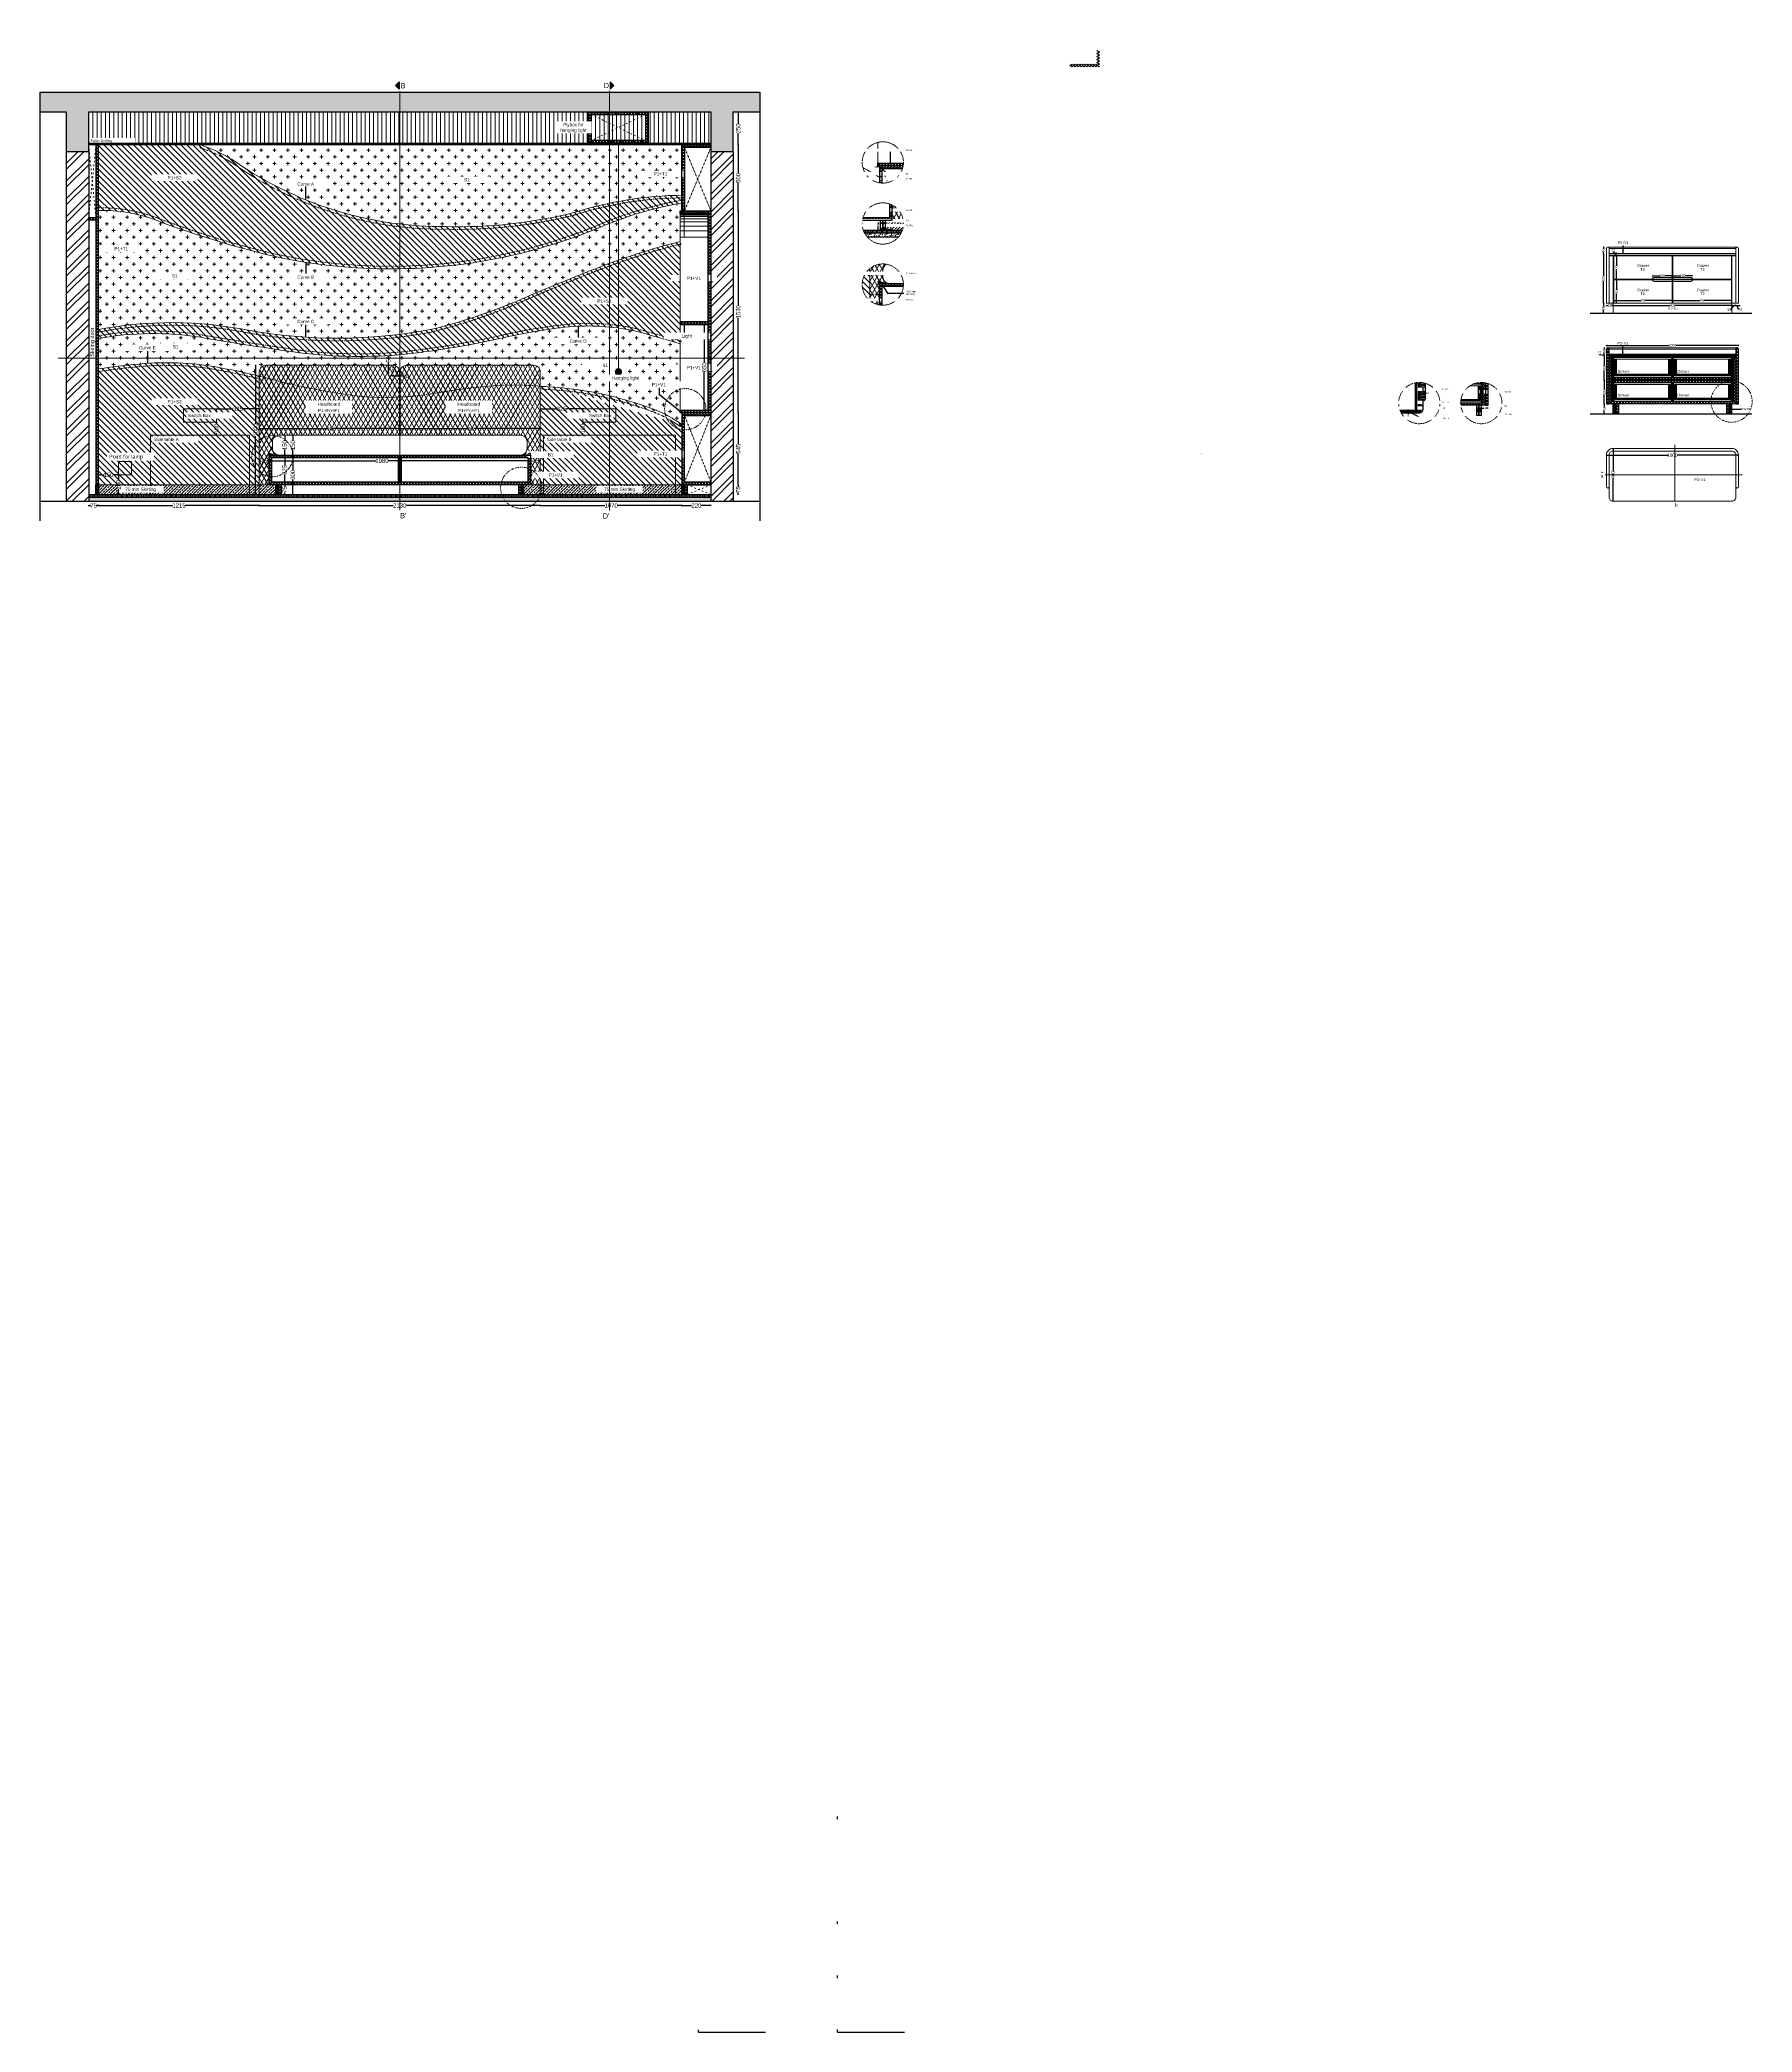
# Model space of a CAD drawing. Header units: millimetres. Extents: x 75500 to 345360, y -224327 to 19532.
# Drawn here: x 152607 to 165582, y -111979 to -96883 of the extents above; entities that cross this region are included whole.
import ezdxf

# ---------------------------------------------------------------- set-up
doc = ezdxf.new("R2010")
doc.units = ezdxf.units.MM
doc.header["$LTSCALE"] = 0.01
for name, pattern in [('( Hidden )', [0.375, 0.25, -0.125]), ('ACAD_ISO03W100', [30, 12, -18]), ('CENTER', [50.8, 31.75, -6.35, 6.35, -6.35]), ('ZWCAD_ISO03W100', [30, 12, -18])]:
    doc.linetypes.add(name, pattern=pattern)
doc.layers.add('A- Ele 4', color=250, linetype='Continuous', lineweight=15, true_color=0x333333)
doc.layers.add('A- Wall Hatch', color=8, linetype='Continuous')
doc.layers.add('e .05', color=253, linetype='Continuous')
for name, color, linetype, lineweight in [('A-Ele 6', 250, 'Continuous', 0), ('A-WALL', 7, 'Continuous', 30), ('arch-e_0.1', 1, 'Continuous', 9), ('B. no.', 2, 'Continuous', 0), ('ele 0.1', 252, 'Continuous', 13), ('furniture section', 7, 'Continuous', 25), ('hatch', 251, 'Continuous', 0), ('Lights', 14, 'Continuous', 20), ('text', 253, 'Continuous', 0)]:
    doc.layers.add(name, color=color, linetype=linetype, lineweight=lineweight)
doc.styles.add('Arial', font='arial.ttf')
doc.styles.add('Arial$001H0', font='arial.ttf')
doc.styles.add('ISOCP2', font='GOTHIC.TTF')
doc.styles.add('rbrr.w.a.a.wd.unit-d$0$Standard', font='arial.ttf')
doc.styles.get("Standard").update_dxf_attribs({"font": 'arial.ttf'})
doc.dimstyles.new('77', dxfattribs={"dimscale": 0.25, "dimtxt": 130, "dimasz": 100, "dimexe": 5, "dimexo": 1, "dimgap": 0.25, "dimtad": 0, "dimdec": 0, "dimrnd": 5, "dimzin": 0, "dimdsep": 46, "dimtxsty": 'ISOCP2', "dimblk": 'ARCHTICK', "dimcen": 0, "dimdle": 100, "dimclrd": 1, "dimclre": 256, "dimclrt": 256, "dimazin": 0, "dimtm": 1e-09, "dimtfac": 1, "dimtdec": 0, "dimtmove": 1, "dimatfit": 0, "dimfxl": 1, "dimtolj": 1, "dimtzin": 12, "dimlwd": -1, "dimlwe": -1, "dimarcsym": 0})
doc.dimstyles.new('MIGCS IN MM 1 100', dxfattribs={"dimtxt": 40, "dimasz": 30, "dimexe": 180, "dimexo": 100, "dimgap": 25, "dimtad": 0, "dimdec": 0, "dimzin": 0, "dimdsep": 46, "dimtxsty": 'Standard', "dimblk": 'ARCHTICK', "dimcen": 150, "dimse1": 1, "dimse2": 1, "dimclrd": 3, "dimclre": 3, "dimclrt": 3, "dimadec": 0, "dimazin": 0, "dimtfac": 1, "dimtdec": 0, "dimtix": 1, "dimtmove": 2, "dimatfit": 3, "dimfxl": 1, "dimtolj": 1, "dimtzin": 0, "dimarcsym": 0})
pattern_1 = [(0, (158650.9, -111978.7), (0, 698.5), [508, -190.5]), (90, (158650.9, -111978.7), (-698.5, 4e-14), [508, -190.5])]

# ---------------------------------------------------------------- blocks, each defined once
blk = doc.blocks.new('_ARCHTICK')
at = {"color": 0, "linetype": 'ByBlock', "const_width": 0.15}
blk.add_lwpolyline([(-0.5, -0.5), (0.5, 0.5)], dxfattribs=at)
blk = doc.blocks.new('*D91')
at = {"color": 1, "ltscale": 4, "transparency": 16777216}
for p, q in [((157899, -99706), (157899, -99945)), ((157899, -100256), (157899, -100017))]:
    blk.add_line(p, q, dxfattribs=at)
at = {"layer": 'Defpoints', "color": 0, "transparency": 16777216}
for p in [(157692, -99709), (157692, -100254), (157899, -100254)]:
    blk.add_point(p, dxfattribs=at)
at = {"color": 1, "transparency": 16777216, "xscale": 12.5, "yscale": 12.5, "zscale": 12.5}
for p, rotation in [((157899, -99709), 90), ((157899, -100254), 270)]:
    blk.add_blockref('_ARCHTICK', p, dxfattribs=dict(at, rotation=rotation))
at = {"transparency": 16777216, "insert": (157899, -99981), "char_height": 32.5, "attachment_point": 5, "rotation": 90, "style": 'ISOCP2'}
blk.add_mtext('\\A1;545', dxfattribs=at)
blk = doc.blocks.new('*D92')
at = {"color": 1, "ltscale": 4, "transparency": 16777216}
for p, q in [((157899, -100251), (157899, -100269)), ((157899, -100331), (157899, -100314))]:
    blk.add_line(p, q, dxfattribs=at)
at = {"layer": 'Defpoints', "color": 0, "transparency": 16777216}
for p in [(157692, -100254), (157692, -100329), (157899, -100329)]:
    blk.add_point(p, dxfattribs=at)
at = {"color": 1, "transparency": 16777216, "xscale": 12.5, "yscale": 12.5, "zscale": 12.5}
for p, rotation in [((157899, -100254), 90), ((157899, -100329), 270)]:
    blk.add_blockref('_ARCHTICK', p, dxfattribs=dict(at, rotation=rotation))
at = {"transparency": 16777216, "insert": (157899, -100291), "char_height": 32.5, "attachment_point": 5, "rotation": 90, "style": 'ISOCP2'}
blk.add_mtext('\\A1;75', dxfattribs=at)
blk = doc.blocks.new('*D93')
at = {"color": 1, "ltscale": 4, "transparency": 16777216}
for p, q in [((157899, -97676), (157899, -97893)), ((157899, -98181), (157899, -97965))]:
    blk.add_line(p, q, dxfattribs=at)
at = {"layer": 'Defpoints', "color": 0, "transparency": 16777216}
for p in [(157692, -97679), (157899, -97679), (157692, -98179)]:
    blk.add_point(p, dxfattribs=at)
at = {"color": 1, "transparency": 16777216, "xscale": 12.5, "yscale": 12.5, "zscale": 12.5}
for p, rotation in [((157899, -97679), 90), ((157899, -98179), 270)]:
    blk.add_blockref('_ARCHTICK', p, dxfattribs=dict(at, rotation=rotation))
at = {"transparency": 16777216, "insert": (157899, -97929), "char_height": 32.5, "attachment_point": 5, "rotation": 90, "style": 'ISOCP2'}
blk.add_mtext('\\A1;500', dxfattribs=at)
blk = doc.blocks.new('*D94')
at = {"color": 1, "ltscale": 4, "transparency": 16777216}
for p, q in [((157899, -97426), (157899, -97517)), ((157899, -97681), (157899, -97590))]:
    blk.add_line(p, q, dxfattribs=at)
at = {"layer": 'Defpoints', "color": 0, "transparency": 16777216}
for p in [(157692, -97429), (157899, -97429), (157692, -97679)]:
    blk.add_point(p, dxfattribs=at)
at = {"color": 1, "transparency": 16777216, "xscale": 12.5, "yscale": 12.5, "zscale": 12.5}
for p, rotation in [((157899, -97429), 90), ((157899, -97679), 270)]:
    blk.add_blockref('_ARCHTICK', p, dxfattribs=dict(at, rotation=rotation))
at = {"transparency": 16777216, "insert": (157899, -97554), "char_height": 32.5, "attachment_point": 5, "rotation": 90, "style": 'ISOCP2'}
blk.add_mtext('\\A1;250', dxfattribs=at)
blk = doc.blocks.new('*D95')
at = {"color": 1, "ltscale": 4, "transparency": 16777216}
for p, q in [((157642, -99036), (157642, -99328)), ((157642, -99691), (157642, -99399))]:
    blk.add_line(p, q, dxfattribs=at)
at = {"layer": 'Defpoints', "color": 0, "transparency": 16777216}
for p in [(157672, -99039), (157642, -99689), (157672, -99689)]:
    blk.add_point(p, dxfattribs=at)
at = {"color": 1, "transparency": 16777216, "xscale": 12.5, "yscale": 12.5, "zscale": 12.5}
for p, rotation in [((157642, -99039), 90), ((157642, -99689), 270)]:
    blk.add_blockref('_ARCHTICK', p, dxfattribs=dict(at, rotation=rotation))
at = {"transparency": 16777216, "insert": (157642, -99364), "char_height": 32.5, "attachment_point": 5, "rotation": 90, "style": 'ISOCP2'}
blk.add_mtext('\\A1;650', dxfattribs=at)
blk = doc.blocks.new('*D96')
at = {"color": 1, "ltscale": 4, "transparency": 16777216}
for p, q in [((154342, -100073), (155153, -100073)), ((156327, -100073), (155245, -100073))]:
    blk.add_line(p, q, dxfattribs=at)
at = {"layer": 'Defpoints', "color": 0, "transparency": 16777216}
for p in [(156324, -100073), (154344, -100146), (156324, -100146)]:
    blk.add_point(p, dxfattribs=at)
at = {"color": 1, "transparency": 16777216, "xscale": 12.5, "yscale": 12.5, "zscale": 12.5, "rotation": 180}
blk.add_blockref('_ARCHTICK', (154344, -100073), dxfattribs=at)
at = {"color": 1, "transparency": 16777216, "xscale": 12.5, "yscale": 12.5, "zscale": 12.5}
blk.add_blockref('_ARCHTICK', (156324, -100073), dxfattribs=at)
at = {"transparency": 16777216, "insert": (155199, -100073), "char_height": 32.5, "attachment_point": 5, "style": 'ISOCP2'}
blk.add_mtext('\\A1;1980', dxfattribs=at)
blk = doc.blocks.new('*D97')
at = {"color": 1, "ltscale": 4, "transparency": 16777216}
for p, q in [((154267, -100073), (154284, -100073)), ((154347, -100073), (154329, -100073))]:
    blk.add_line(p, q, dxfattribs=at)
at = {"layer": 'Defpoints', "color": 0, "transparency": 16777216}
for p in [(154269, -100073), (154269, -100186), (154344, -100186)]:
    blk.add_point(p, dxfattribs=at)
at = {"color": 1, "transparency": 16777216, "xscale": 12.5, "yscale": 12.5, "zscale": 12.5, "rotation": 180}
blk.add_blockref('_ARCHTICK', (154269, -100073), dxfattribs=at)
at = {"color": 1, "transparency": 16777216, "xscale": 12.5, "yscale": 12.5, "zscale": 12.5}
blk.add_blockref('_ARCHTICK', (154344, -100073), dxfattribs=at)
at = {"transparency": 16777216, "insert": (154307, -100073), "char_height": 32.5, "attachment_point": 5, "style": 'ISOCP2'}
blk.add_mtext('\\A1;75', dxfattribs=at)
blk = doc.blocks.new('*D98')
at = {"color": 1, "ltscale": 4, "transparency": 16777216}
for p, q in [((156322, -100073), (156339, -100073)), ((156402, -100073), (156384, -100073))]:
    blk.add_line(p, q, dxfattribs=at)
at = {"layer": 'Defpoints', "color": 0, "transparency": 16777216}
for p in [(156399, -100073), (156324, -100146), (156399, -100146)]:
    blk.add_point(p, dxfattribs=at)
at = {"color": 1, "transparency": 16777216, "xscale": 12.5, "yscale": 12.5, "zscale": 12.5, "rotation": 180}
blk.add_blockref('_ARCHTICK', (156324, -100073), dxfattribs=at)
at = {"color": 1, "transparency": 16777216, "xscale": 12.5, "yscale": 12.5, "zscale": 12.5}
blk.add_blockref('_ARCHTICK', (156399, -100073), dxfattribs=at)
at = {"transparency": 16777216, "insert": (156362, -100073), "char_height": 32.5, "attachment_point": 5, "style": 'ISOCP2'}
blk.add_mtext('\\A1;75', dxfattribs=at)
blk = doc.blocks.new('*D99')
at = {"color": 1, "ltscale": 4, "transparency": 16777216}
for p, q in [((154462, -100251), (154462, -100269)), ((154462, -100331), (154462, -100314))]:
    blk.add_line(p, q, dxfattribs=at)
at = {"layer": 'Defpoints', "color": 0, "transparency": 16777216}
for p in [(154462, -100329), (154466, -100254), (154466, -100329)]:
    blk.add_point(p, dxfattribs=at)
at = {"color": 1, "transparency": 16777216, "xscale": 12.5, "yscale": 12.5, "zscale": 12.5}
for p, rotation in [((154462, -100254), 90), ((154462, -100329), 270)]:
    blk.add_blockref('_ARCHTICK', p, dxfattribs=dict(at, rotation=rotation))
at = {"transparency": 16777216, "insert": (154462, -100291), "char_height": 32.5, "attachment_point": 5, "rotation": 90, "style": 'ISOCP2'}
blk.add_mtext('\\A1;75', dxfattribs=at)
blk = doc.blocks.new('*D100')
at = {"color": 1, "ltscale": 4, "transparency": 16777216}
for p, q in [((154462, -100026), (154462, -100105)), ((154462, -100256), (154462, -100177))]:
    blk.add_line(p, q, dxfattribs=at)
at = {"layer": 'Defpoints', "color": 0, "transparency": 16777216}
for p in [(154462, -100029), (154537, -100029), (154537, -100254)]:
    blk.add_point(p, dxfattribs=at)
at = {"color": 1, "transparency": 16777216, "xscale": 12.5, "yscale": 12.5, "zscale": 12.5}
for p, rotation in [((154462, -100029), 90), ((154462, -100254), 270)]:
    blk.add_blockref('_ARCHTICK', p, dxfattribs=dict(at, rotation=rotation))
at = {"transparency": 16777216, "insert": (154462, -100141), "char_height": 32.5, "attachment_point": 5, "rotation": 90, "style": 'ISOCP2'}
blk.add_mtext('\\A1;225', dxfattribs=at)
blk = doc.blocks.new('*D101')
at = {"color": 1, "ltscale": 4, "transparency": 16777216}
for p, q in [((154462, -99876), (154462, -99920)), ((154462, -100031), (154462, -99987))]:
    blk.add_line(p, q, dxfattribs=at)
at = {"layer": 'Defpoints', "color": 0, "transparency": 16777216}
for p in [(154462, -99879), (154561, -99879), (154561, -100029)]:
    blk.add_point(p, dxfattribs=at)
at = {"color": 1, "transparency": 16777216, "xscale": 12.5, "yscale": 12.5, "zscale": 12.5}
for p, rotation in [((154462, -99879), 90), ((154462, -100029), 270)]:
    blk.add_blockref('_ARCHTICK', p, dxfattribs=dict(at, rotation=rotation))
at = {"transparency": 16777216, "insert": (154462, -99954), "char_height": 32.5, "attachment_point": 5, "rotation": 90, "style": 'ISOCP2'}
blk.add_mtext('\\A1;150', dxfattribs=at)
blk = doc.blocks.new('*D102')
at = {"color": 1, "ltscale": 4, "transparency": 16777216}
for p, q in [((154524, -100026), (154524, -100143)), ((154524, -100331), (154524, -100215))]:
    blk.add_line(p, q, dxfattribs=at)
at = {"layer": 'Defpoints', "color": 0, "transparency": 16777216}
for p in [(154537, -100029), (154524, -100329), (154537, -100329)]:
    blk.add_point(p, dxfattribs=at)
at = {"color": 1, "transparency": 16777216, "xscale": 12.5, "yscale": 12.5, "zscale": 12.5}
for p, rotation in [((154524, -100029), 90), ((154524, -100329), 270)]:
    blk.add_blockref('_ARCHTICK', p, dxfattribs=dict(at, rotation=rotation))
at = {"transparency": 16777216, "insert": (154524, -100179), "char_height": 32.5, "attachment_point": 5, "rotation": 90, "style": 'ISOCP2'}
blk.add_mtext('\\A1;300', dxfattribs=at)
blk = doc.blocks.new('*D103')
at = {"color": 1, "ltscale": 4, "transparency": 16777216}
for p, q in [((154524, -99876), (154524, -99920)), ((154524, -100031), (154524, -99987))]:
    blk.add_line(p, q, dxfattribs=at)
at = {"layer": 'Defpoints', "color": 0, "transparency": 16777216}
for p in [(154524, -99879), (154561, -99879), (154561, -100029)]:
    blk.add_point(p, dxfattribs=at)
at = {"color": 1, "transparency": 16777216, "xscale": 12.5, "yscale": 12.5, "zscale": 12.5}
for p, rotation in [((154524, -99879), 90), ((154524, -100029), 270)]:
    blk.add_blockref('_ARCHTICK', p, dxfattribs=dict(at, rotation=rotation))
at = {"transparency": 16777216, "insert": (154524, -99954), "char_height": 32.5, "attachment_point": 5, "rotation": 90, "style": 'ISOCP2'}
blk.add_mtext('\\A1;150', dxfattribs=at)
blk = doc.blocks.new('*D104')
at = {"color": 1, "ltscale": 4, "transparency": 16777216}
for p, q in [((154241, -99346), (154241, -99792)), ((154241, -100331), (154241, -99885))]:
    blk.add_line(p, q, dxfattribs=at)
at = {"layer": 'Defpoints', "color": 0, "transparency": 16777216}
for p in [(154849, -99349), (154241, -100329), (154849, -100329)]:
    blk.add_point(p, dxfattribs=at)
at = {"color": 1, "transparency": 16777216, "xscale": 12.5, "yscale": 12.5, "zscale": 12.5}
for p, rotation in [((154241, -99349), 90), ((154241, -100329), 270)]:
    blk.add_blockref('_ARCHTICK', p, dxfattribs=dict(at, rotation=rotation))
at = {"transparency": 16777216, "insert": (154241, -99839), "char_height": 32.5, "attachment_point": 5, "rotation": 90, "style": 'ISOCP2'}
blk.add_mtext('\\A1;1000', dxfattribs=at)
blk = doc.blocks.new('*D105')
at = {"color": 1, "ltscale": 4, "transparency": 16777216}
for p, q in [((155282, -99429), (155270, -99429)), ((155282, -99429), (155332, -99429)), ((155332, -99429), (155354, -99429)), ((155332, -99429), (155345, -99429))]:
    blk.add_line(p, q, dxfattribs=at)
at = {"layer": 'Defpoints', "color": 0, "transparency": 16777216}
for p in [(155282, -99399), (155332, -99399), (155332, -99429)]:
    blk.add_point(p, dxfattribs=at)
at = {"color": 1, "transparency": 16777216, "xscale": 12.5, "yscale": 12.5, "zscale": 12.5}
blk.add_blockref('_ARCHTICK', (155282, -99429), dxfattribs=at)
at = {"color": 1, "transparency": 16777216, "xscale": 12.5, "yscale": 12.5, "zscale": 12.5, "rotation": 180}
blk.add_blockref('_ARCHTICK', (155332, -99429), dxfattribs=at)
at = {"transparency": 16777216, "insert": (155378, -99429), "char_height": 32.5, "attachment_point": 5, "style": 'ISOCP2'}
blk.add_mtext('\\A1;50', dxfattribs=at)
blk = doc.blocks.new('*D106')
at = {"color": 1, "ltscale": 4, "transparency": 16777216}
for p, q in [((155250, -99349), (155250, -99326)), ((155250, -99349), (155250, -99336)), ((155250, -99399), (155250, -99349)), ((155250, -99399), (155250, -99411))]:
    blk.add_line(p, q, dxfattribs=at)
at = {"layer": 'Defpoints', "color": 0, "transparency": 16777216}
for p in [(155250, -99349), (155282, -99349), (155282, -99399)]:
    blk.add_point(p, dxfattribs=at)
at = {"color": 1, "transparency": 16777216, "xscale": 12.5, "yscale": 12.5, "zscale": 12.5}
for p, rotation in [((155250, -99349), 269.9999999999666), ((155250, -99399), 89.99999999996665)]:
    blk.add_blockref('_ARCHTICK', p, dxfattribs=dict(at, rotation=rotation))
at = {"transparency": 16777216, "insert": (155250, -99303), "char_height": 32.5, "attachment_point": 5, "rotation": 90, "style": 'ISOCP2'}
blk.add_mtext('\\A1;50', dxfattribs=at)
blk = doc.blocks.new('*D107')
at = {"color": 1, "ltscale": 4, "transparency": 16777216}
for p, q in [((154267, -99829), (154773, -99829)), ((155335, -99829), (154828, -99829))]:
    blk.add_line(p, q, dxfattribs=at)
at = {"layer": 'Defpoints', "color": 0, "transparency": 16777216}
for p in [(154269, -99636), (155332, -99636), (155332, -99829)]:
    blk.add_point(p, dxfattribs=at)
at = {"color": 1, "transparency": 16777216, "xscale": 12.5, "yscale": 12.5, "zscale": 12.5, "rotation": 180}
blk.add_blockref('_ARCHTICK', (154269, -99829), dxfattribs=at)
at = {"color": 1, "transparency": 16777216, "xscale": 12.5, "yscale": 12.5, "zscale": 12.5}
blk.add_blockref('_ARCHTICK', (155332, -99829), dxfattribs=at)
at = {"transparency": 16777216, "insert": (154801, -99829), "char_height": 32.5, "attachment_point": 5, "style": 'ISOCP2'}
blk.add_mtext('\\A1;eq', dxfattribs=at)
blk = doc.blocks.new('*D108')
at = {"color": 1, "ltscale": 4, "transparency": 16777216}
for p, q in [((155334, -99829), (155840, -99829)), ((156402, -99829), (155895, -99829))]:
    blk.add_line(p, q, dxfattribs=at)
at = {"layer": 'Defpoints', "color": 0, "transparency": 16777216}
for p in [(155336, -99785), (156399, -99785), (156399, -99829)]:
    blk.add_point(p, dxfattribs=at)
at = {"color": 1, "transparency": 16777216, "xscale": 12.5, "yscale": 12.5, "zscale": 12.5, "rotation": 180}
blk.add_blockref('_ARCHTICK', (155336, -99829), dxfattribs=at)
at = {"color": 1, "transparency": 16777216, "xscale": 12.5, "yscale": 12.5, "zscale": 12.5}
blk.add_blockref('_ARCHTICK', (156399, -99829), dxfattribs=at)
at = {"transparency": 16777216, "insert": (155868, -99829), "char_height": 32.5, "attachment_point": 5, "style": 'ISOCP2'}
blk.add_mtext('\\A1;eq', dxfattribs=at)
blk = doc.blocks.new('*D109')
at = {"color": 1, "ltscale": 4, "transparency": 16777216}
for p, q in [((152974, -100411), (152992, -100411)), ((153054, -100411), (153037, -100411))]:
    blk.add_line(p, q, dxfattribs=at)
at = {"layer": 'Defpoints', "color": 0, "transparency": 16777216}
for p in [(152977, -100329), (153052, -100329), (153052, -100411)]:
    blk.add_point(p, dxfattribs=at)
at = {"color": 1, "transparency": 16777216, "xscale": 12.5, "yscale": 12.5, "zscale": 12.5, "rotation": 180}
blk.add_blockref('_ARCHTICK', (152977, -100411), dxfattribs=at)
at = {"color": 1, "transparency": 16777216, "xscale": 12.5, "yscale": 12.5, "zscale": 12.5}
blk.add_blockref('_ARCHTICK', (153052, -100411), dxfattribs=at)
at = {"transparency": 16777216, "insert": (153014, -100411), "char_height": 32.5, "attachment_point": 5, "style": 'ISOCP2'}
blk.add_mtext('\\A1;75', dxfattribs=at)
blk = doc.blocks.new('*D110')
at = {"color": 1, "ltscale": 4, "transparency": 16777216}
for p, q in [((153049, -100411), (153615, -100411)), ((154272, -100411), (153707, -100411))]:
    blk.add_line(p, q, dxfattribs=at)
at = {"layer": 'Defpoints', "color": 0, "transparency": 16777216}
for p in [(153052, -100329), (154269, -100329), (154269, -100411)]:
    blk.add_point(p, dxfattribs=at)
at = {"color": 1, "transparency": 16777216, "xscale": 12.5, "yscale": 12.5, "zscale": 12.5, "rotation": 180}
blk.add_blockref('_ARCHTICK', (153052, -100411), dxfattribs=at)
at = {"color": 1, "transparency": 16777216, "xscale": 12.5, "yscale": 12.5, "zscale": 12.5}
blk.add_blockref('_ARCHTICK', (154269, -100411), dxfattribs=at)
at = {"transparency": 16777216, "insert": (153661, -100411), "char_height": 32.5, "attachment_point": 5, "style": 'ISOCP2'}
blk.add_mtext('\\A1;1215', dxfattribs=at)
blk = doc.blocks.new('*D111')
at = {"color": 1, "ltscale": 4, "transparency": 16777216}
for p, q in [((154267, -100411), (155285, -100411)), ((156402, -100411), (155383, -100411))]:
    blk.add_line(p, q, dxfattribs=at)
at = {"layer": 'Defpoints', "color": 0, "transparency": 16777216}
for p in [(154269, -100329), (156399, -100329), (156399, -100411)]:
    blk.add_point(p, dxfattribs=at)
at = {"color": 1, "transparency": 16777216, "xscale": 12.5, "yscale": 12.5, "zscale": 12.5, "rotation": 180}
blk.add_blockref('_ARCHTICK', (154269, -100411), dxfattribs=at)
at = {"color": 1, "transparency": 16777216, "xscale": 12.5, "yscale": 12.5, "zscale": 12.5}
blk.add_blockref('_ARCHTICK', (156399, -100411), dxfattribs=at)
at = {"transparency": 16777216, "insert": (155334, -100411), "char_height": 32.5, "attachment_point": 5, "style": 'ISOCP2'}
blk.add_mtext('\\A1;2130', dxfattribs=at)
blk = doc.blocks.new('*D112')
at = {"color": 1, "ltscale": 4, "transparency": 16777216}
for p, q in [((156397, -100411), (156889, -100411)), ((157474, -100411), (156982, -100411))]:
    blk.add_line(p, q, dxfattribs=at)
at = {"layer": 'Defpoints', "color": 0, "transparency": 16777216}
for p in [(156399, -100329), (157472, -100329), (157472, -100411)]:
    blk.add_point(p, dxfattribs=at)
at = {"color": 1, "transparency": 16777216, "xscale": 12.5, "yscale": 12.5, "zscale": 12.5, "rotation": 180}
blk.add_blockref('_ARCHTICK', (156399, -100411), dxfattribs=at)
at = {"color": 1, "transparency": 16777216, "xscale": 12.5, "yscale": 12.5, "zscale": 12.5}
blk.add_blockref('_ARCHTICK', (157472, -100411), dxfattribs=at)
at = {"transparency": 16777216, "insert": (156936, -100411), "char_height": 32.5, "attachment_point": 5, "style": 'ISOCP2'}
blk.add_mtext('\\A1;1070', dxfattribs=at)
blk = doc.blocks.new('*D113')
at = {"color": 1, "ltscale": 4, "transparency": 16777216}
for p, q in [((157469, -100411), (157546, -100411)), ((157694, -100411), (157618, -100411))]:
    blk.add_line(p, q, dxfattribs=at)
at = {"layer": 'Defpoints', "color": 0, "transparency": 16777216}
for p in [(157472, -100329), (157692, -100329), (157692, -100411)]:
    blk.add_point(p, dxfattribs=at)
at = {"color": 1, "transparency": 16777216, "xscale": 12.5, "yscale": 12.5, "zscale": 12.5, "rotation": 180}
blk.add_blockref('_ARCHTICK', (157472, -100411), dxfattribs=at)
at = {"color": 1, "transparency": 16777216, "xscale": 12.5, "yscale": 12.5, "zscale": 12.5}
blk.add_blockref('_ARCHTICK', (157692, -100411), dxfattribs=at)
at = {"transparency": 16777216, "insert": (157582, -100411), "char_height": 32.5, "attachment_point": 5, "style": 'ISOCP2'}
blk.add_mtext('\\A1;220', dxfattribs=at)
blk = doc.blocks.new('*D290')
at = {"color": 1, "ltscale": 4, "transparency": 16777216}
for p, q in [((164476, -100030), (164943, -100030)), ((165481, -100030), (165014, -100030))]:
    blk.add_line(p, q, dxfattribs=at)
at = {"layer": 'Defpoints', "color": 0, "transparency": 16777216}
for p in [(164478, -100030), (164478, -100105), (165478, -100105)]:
    blk.add_point(p, dxfattribs=at)
at = {"color": 1, "transparency": 16777216, "xscale": 12.5, "yscale": 12.5, "zscale": 12.5, "rotation": 180}
blk.add_blockref('_ARCHTICK', (164478, -100030), dxfattribs=at)
at = {"color": 1, "transparency": 16777216, "xscale": 12.5, "yscale": 12.5, "zscale": 12.5}
blk.add_blockref('_ARCHTICK', (165478, -100030), dxfattribs=at)
at = {"transparency": 16777216, "insert": (164978, -100030), "char_height": 25, "attachment_point": 5, "style": 'ISOCP2'}
blk.add_mtext('\\A1;1000', dxfattribs=at)
blk = doc.blocks.new('*D291')
at = {"color": 1, "ltscale": 4, "transparency": 16777216}
for p, q in [((164528, -99976), (164528, -100151)), ((164528, -100381), (164528, -100207))]:
    blk.add_line(p, q, dxfattribs=at)
at = {"layer": 'Defpoints', "color": 0, "transparency": 16777216}
for p in [(164592, -99979), (164528, -100379), (164592, -100379)]:
    blk.add_point(p, dxfattribs=at)
at = {"color": 1, "transparency": 16777216, "xscale": 12.5, "yscale": 12.5, "zscale": 12.5}
for p, rotation in [((164528, -99979), 90), ((164528, -100379), 270)]:
    blk.add_blockref('_ARCHTICK', p, dxfattribs=dict(at, rotation=rotation))
at = {"transparency": 16777216, "insert": (164528, -100179), "char_height": 25, "attachment_point": 5, "rotation": 90, "style": 'ISOCP2'}
blk.add_mtext('\\A1;400', dxfattribs=at)
blk = doc.blocks.new('jyhtgrefdwas-flat-38-flat-1-flat-1')
at = {"layer": 'Lights', "lineweight": 30, "ltscale": 300}
h = blk.add_hatch(color=256, dxfattribs=at)
h.dxf.hatch_style = 1
h.paths.add_polyline_path([(-28, 0), (0, 28), (28, 0)])
blk.add_lwpolyline([(-28, 0), (0, 28), (28, 0), (-28, 0)], dxfattribs=at)
blk = doc.blocks.new('*D392')
at = {"color": 1, "ltscale": 4, "transparency": 16777216}
for p, q in [((156397, -99679), (156525, -99679)), ((156725, -99679), (156597, -99679))]:
    blk.add_line(p, q, dxfattribs=at)
at = {"layer": 'Defpoints', "color": 0, "transparency": 16777216}
for p in [(156399, -99679), (156399, -99679), (156722, -99679)]:
    blk.add_point(p, dxfattribs=at)
at = {"color": 1, "transparency": 16777216, "xscale": 12.5, "yscale": 12.5, "zscale": 12.5, "rotation": 180}
blk.add_blockref('_ARCHTICK', (156399, -99679), dxfattribs=at)
at = {"color": 1, "transparency": 16777216, "xscale": 12.5, "yscale": 12.5, "zscale": 12.5}
blk.add_blockref('_ARCHTICK', (156722, -99679), dxfattribs=at)
at = {"transparency": 16777216, "insert": (156561, -99679), "char_height": 32.5, "attachment_point": 5, "style": 'ISOCP2'}
blk.add_mtext('\\A1;325', dxfattribs=at)
blk = doc.blocks.new('*D393')
at = {"color": 1, "ltscale": 4, "transparency": 16777216}
for p, q in [((153944, -99679), (154072, -99679)), ((154272, -99679), (154144, -99679))]:
    blk.add_line(p, q, dxfattribs=at)
at = {"layer": 'Defpoints', "color": 0, "transparency": 16777216}
for p in [(153946, -99679), (154269, -99679), (154269, -99679)]:
    blk.add_point(p, dxfattribs=at)
at = {"color": 1, "transparency": 16777216, "xscale": 12.5, "yscale": 12.5, "zscale": 12.5, "rotation": 180}
blk.add_blockref('_ARCHTICK', (153946, -99679), dxfattribs=at)
at = {"color": 1, "transparency": 16777216, "xscale": 12.5, "yscale": 12.5, "zscale": 12.5}
blk.add_blockref('_ARCHTICK', (154269, -99679), dxfattribs=at)
at = {"transparency": 16777216, "insert": (154108, -99679), "char_height": 32.5, "attachment_point": 5, "style": 'ISOCP2'}
blk.add_mtext('\\A1;325', dxfattribs=at)
blk = doc.blocks.new('*D394')
at = {"color": 1, "ltscale": 4, "transparency": 16777216}
for p, q in [((153946, -99776), (153946, -99795)), ((153946, -99881), (153946, -99862))]:
    blk.add_line(p, q, dxfattribs=at)
at = {"layer": 'Defpoints', "color": 0, "transparency": 16777216}
for p in [(153946, -99779), (153946, -99879), (153946, -99879)]:
    blk.add_point(p, dxfattribs=at)
at = {"color": 1, "transparency": 16777216, "xscale": 12.5, "yscale": 12.5, "zscale": 12.5}
for p, rotation in [((153946, -99779), 90), ((153946, -99879), 270)]:
    blk.add_blockref('_ARCHTICK', p, dxfattribs=dict(at, rotation=rotation))
at = {"transparency": 16777216, "insert": (153946, -99829), "char_height": 32.5, "attachment_point": 5, "rotation": 90, "style": 'ISOCP2'}
blk.add_mtext('\\A1;100', dxfattribs=at)
blk = doc.blocks.new('*D395')
at = {"color": 1, "ltscale": 4, "transparency": 16777216}
for p, q in [((156722, -99776), (156722, -99795)), ((156722, -99881), (156722, -99862))]:
    blk.add_line(p, q, dxfattribs=at)
at = {"layer": 'Defpoints', "color": 0, "transparency": 16777216}
for p in [(156722, -99779), (156722, -99879), (156722, -99879)]:
    blk.add_point(p, dxfattribs=at)
at = {"color": 1, "transparency": 16777216, "xscale": 12.5, "yscale": 12.5, "zscale": 12.5}
for p, rotation in [((156722, -99779), 90), ((156722, -99879), 270)]:
    blk.add_blockref('_ARCHTICK', p, dxfattribs=dict(at, rotation=rotation))
at = {"transparency": 16777216, "insert": (156722, -99829), "char_height": 32.5, "attachment_point": 5, "rotation": 90, "style": 'ISOCP2'}
blk.add_mtext('\\A1;100', dxfattribs=at)
blk = doc.blocks.new('*D396')
at = {"color": 1, "ltscale": 4, "transparency": 16777216}
for p, q in [((157899, -98176), (157899, -98897)), ((157899, -99711), (157899, -98990))]:
    blk.add_line(p, q, dxfattribs=at)
at = {"layer": 'Defpoints', "color": 0, "transparency": 16777216}
for p in [(157692, -98179), (157899, -98179), (157692, -99709)]:
    blk.add_point(p, dxfattribs=at)
at = {"color": 1, "transparency": 16777216, "xscale": 12.5, "yscale": 12.5, "zscale": 12.5}
for p, rotation in [((157899, -98179), 90), ((157899, -99709), 270)]:
    blk.add_blockref('_ARCHTICK', p, dxfattribs=dict(at, rotation=rotation))
at = {"transparency": 16777216, "insert": (157899, -98944), "char_height": 32.5, "attachment_point": 5, "rotation": 90, "style": 'ISOCP2'}
blk.add_mtext('\\A1;1530', dxfattribs=at)
blk = doc.blocks.new('*D397')
at = {"color": 1, "lineweight": 25, "ltscale": 4, "transparency": 16777216}
for p, q in [((158895, -98813), (158924, -98813)), ((158970, -98813), (158941, -98813))]:
    blk.add_line(p, q, dxfattribs=at)
at = {"layer": 'Defpoints', "color": 0, "transparency": 16777216}
for p in [(158895, -98769), (158895, -98813), (158970, -98769)]:
    blk.add_point(p, dxfattribs=at)
at = {"color": 1, "lineweight": 25, "transparency": 16777216, "xscale": 5, "yscale": 5, "zscale": 5, "rotation": 180}
blk.add_blockref('_ARCHTICK', (158895, -98813), dxfattribs=at)
at = {"color": 1, "lineweight": 25, "transparency": 16777216, "xscale": 5, "yscale": 5, "zscale": 5}
blk.add_blockref('_ARCHTICK', (158970, -98813), dxfattribs=at)
at = {"transparency": 16777216, "insert": (158933, -98813), "char_height": 12.5, "attachment_point": 5, "style": 'ISOCP2'}
blk.add_mtext('\\A1;75', dxfattribs=at)
blk = doc.blocks.new('*D398')
at = {"color": 1, "lineweight": 25, "ltscale": 4, "transparency": 16777216}
for p, q in [((158960, -98717), (158960, -98712)), ((158960, -98717), (158960, -98729)), ((158960, -98729), (158960, -98739)), ((158960, -98729), (158960, -98734))]:
    blk.add_line(p, q, dxfattribs=at)
at = {"layer": 'Defpoints', "color": 0, "transparency": 16777216}
for p in [(158970, -98717), (158960, -98729), (158970, -98729)]:
    blk.add_point(p, dxfattribs=at)
at = {"color": 1, "lineweight": 25, "transparency": 16777216, "xscale": 5, "yscale": 5, "zscale": 5}
for p, rotation in [((158960, -98717), 270), ((158960, -98729), 90)]:
    blk.add_blockref('_ARCHTICK', p, dxfattribs=dict(at, rotation=rotation))
at = {"transparency": 16777216, "insert": (158960, -98747), "char_height": 12.5, "attachment_point": 5, "rotation": 90, "style": 'ISOCP2'}
blk.add_mtext('\\A1;12', dxfattribs=at)
blk = doc.blocks.new('*D399')
at = {"color": 1, "lineweight": 25, "ltscale": 4, "transparency": 16777216}
for p, q in [((158970, -98711), (158965, -98711)), ((158967, -98698), (158968, -98698)), ((158968, -98698), (158973, -98711)), ((158970, -98711), (158976, -98711)), ((158976, -98711), (158981, -98711))]:
    blk.add_line(p, q, dxfattribs=at)
at = {"layer": 'Defpoints', "color": 0, "transparency": 16777216}
for p in [(158970, -98717), (158976, -98711), (158976, -98717)]:
    blk.add_point(p, dxfattribs=at)
at = {"color": 1, "lineweight": 25, "transparency": 16777216, "xscale": 5, "yscale": 5, "zscale": 5}
blk.add_blockref('_ARCHTICK', (158970, -98711), dxfattribs=at)
at = {"color": 1, "lineweight": 25, "transparency": 16777216, "xscale": 5, "yscale": 5, "zscale": 5, "rotation": 180}
blk.add_blockref('_ARCHTICK', (158976, -98711), dxfattribs=at)
at = {"transparency": 16777216, "insert": (158964, -98698), "char_height": 12.5, "attachment_point": 5, "style": 'ISOCP2'}
blk.add_mtext('\\A1;6', dxfattribs=at)
blk = doc.blocks.new('*D400')
at = {"color": 1, "lineweight": 25, "ltscale": 4, "transparency": 16777216}
for p, q in [((159004, -98716), (158994, -98726)), ((158994, -98723), (158994, -98718)), ((158994, -98723), (158994, -98729)), ((159004, -98716), (159004, -98716)), ((158994, -98729), (158994, -98734))]:
    blk.add_line(p, q, dxfattribs=at)
at = {"layer": 'Defpoints', "color": 0, "transparency": 16777216}
for p in [(158990, -98723), (158990, -98729), (158994, -98729)]:
    blk.add_point(p, dxfattribs=at)
at = {"color": 1, "lineweight": 25, "transparency": 16777216, "xscale": 5, "yscale": 5, "zscale": 5}
for p, rotation in [((158994, -98723), 270), ((158994, -98729), 90)]:
    blk.add_blockref('_ARCHTICK', p, dxfattribs=dict(at, rotation=rotation))
at = {"transparency": 16777216, "insert": (159004, -98712), "char_height": 12.5, "attachment_point": 5, "rotation": 90, "style": 'ISOCP2'}
blk.add_mtext('\\A1;6', dxfattribs=at)
blk = doc.blocks.new('*D401')
at = {"color": 1, "lineweight": 25, "ltscale": 4, "transparency": 16777216}
for p, q in [((159014, -98319), (159030, -98319)), ((159064, -98319), (159048, -98319))]:
    blk.add_line(p, q, dxfattribs=at)
at = {"layer": 'Defpoints', "color": 0, "transparency": 16777216}
for p in [(159014, -98251), (159064, -98251), (159064, -98319)]:
    blk.add_point(p, dxfattribs=at)
at = {"color": 1, "lineweight": 25, "transparency": 16777216, "xscale": 5, "yscale": 5, "zscale": 5, "rotation": 180}
blk.add_blockref('_ARCHTICK', (159014, -98319), dxfattribs=at)
at = {"color": 1, "lineweight": 25, "transparency": 16777216, "xscale": 5, "yscale": 5, "zscale": 5}
blk.add_blockref('_ARCHTICK', (159064, -98319), dxfattribs=at)
at = {"transparency": 16777216, "insert": (159039, -98319), "char_height": 12.5, "attachment_point": 5, "style": 'ISOCP2'}
blk.add_mtext('\\A1;50', dxfattribs=at)
blk = doc.blocks.new('*D402')
at = {"color": 1, "lineweight": 25, "ltscale": 4, "transparency": 16777216}
for p, q in [((158960, -98251), (158960, -98280)), ((158960, -98327), (158960, -98298))]:
    blk.add_line(p, q, dxfattribs=at)
at = {"layer": 'Defpoints', "color": 0, "transparency": 16777216}
for p in [(158974, -98251), (158960, -98326), (158974, -98326)]:
    blk.add_point(p, dxfattribs=at)
at = {"color": 1, "lineweight": 25, "transparency": 16777216, "xscale": 5, "yscale": 5, "zscale": 5}
for p, rotation in [((158960, -98251), 90), ((158960, -98326), 270)]:
    blk.add_blockref('_ARCHTICK', p, dxfattribs=dict(at, rotation=rotation))
at = {"transparency": 16777216, "insert": (158960, -98289), "char_height": 12.5, "attachment_point": 5, "rotation": 90, "style": 'ISOCP2'}
blk.add_mtext('\\A1;75', dxfattribs=at)
blk = doc.blocks.new('*D403')
at = {"color": 1, "lineweight": 25, "ltscale": 4, "transparency": 16777216}
for p, q in [((158957, -97845), (158949, -97845)), ((158957, -97845), (158952, -97845)), ((158969, -97845), (158957, -97845)), ((158969, -97845), (158974, -97845))]:
    blk.add_line(p, q, dxfattribs=at)
at = {"layer": 'Defpoints', "color": 0, "transparency": 16777216}
for p in [(158957, -97843), (158957, -97845), (158969, -97843)]:
    blk.add_point(p, dxfattribs=at)
at = {"color": 1, "lineweight": 25, "transparency": 16777216, "xscale": 5, "yscale": 5, "zscale": 5}
blk.add_blockref('_ARCHTICK', (158957, -97845), dxfattribs=at)
at = {"color": 1, "lineweight": 25, "transparency": 16777216, "xscale": 5, "yscale": 5, "zscale": 5, "rotation": 180}
blk.add_blockref('_ARCHTICK', (158969, -97845), dxfattribs=at)
at = {"transparency": 16777216, "insert": (158941, -97845), "char_height": 12.5, "attachment_point": 5, "style": 'ISOCP2'}
blk.add_mtext('\\A1;12', dxfattribs=at)
blk = doc.blocks.new('*D410')
at = {"color": 1, "ltscale": 4, "transparency": 16777216}
for p, q in [((164824, -98670), (164882, -98670)), ((164979, -98670), (164921, -98670))]:
    blk.add_line(p, q, dxfattribs=at)
at = {"layer": 'Defpoints', "color": 0, "transparency": 16777216}
for p in [(164826, -98697), (164976, -98670), (164976, -98697)]:
    blk.add_point(p, dxfattribs=at)
at = {"color": 1, "transparency": 16777216, "xscale": 12.5, "yscale": 12.5, "zscale": 12.5, "rotation": 180}
blk.add_blockref('_ARCHTICK', (164826, -98670), dxfattribs=at)
at = {"color": 1, "transparency": 16777216, "xscale": 12.5, "yscale": 12.5, "zscale": 12.5}
blk.add_blockref('_ARCHTICK', (164976, -98670), dxfattribs=at)
at = {"transparency": 16777216, "insert": (164901, -98670), "char_height": 18.8, "attachment_point": 5, "style": 'ISOCP2'}
blk.add_mtext('\\A1;150', dxfattribs=at)
blk = doc.blocks.new('*D411')
at = {"color": 1, "ltscale": 4, "transparency": 16777216}
for p, q in [((164978, -98670), (165036, -98670)), ((165133, -98670), (165075, -98670))]:
    blk.add_line(p, q, dxfattribs=at)
at = {"layer": 'Defpoints', "color": 0, "transparency": 16777216}
for p in [(164980, -98697), (165130, -98670), (165130, -98697)]:
    blk.add_point(p, dxfattribs=at)
at = {"color": 1, "transparency": 16777216, "xscale": 12.5, "yscale": 12.5, "zscale": 12.5, "rotation": 180}
blk.add_blockref('_ARCHTICK', (164980, -98670), dxfattribs=at)
at = {"color": 1, "transparency": 16777216, "xscale": 12.5, "yscale": 12.5, "zscale": 12.5}
blk.add_blockref('_ARCHTICK', (165130, -98670), dxfattribs=at)
at = {"transparency": 16777216, "insert": (165055, -98670), "char_height": 18.8, "attachment_point": 5, "style": 'ISOCP2'}
blk.add_mtext('\\A1;150', dxfattribs=at)
blk = doc.blocks.new('*D412')
at = {"color": 1, "ltscale": 4, "transparency": 16777216}
for p, q in [((164476, -98896), (164490, -98896)), ((164531, -98896), (164517, -98896))]:
    blk.add_line(p, q, dxfattribs=at)
at = {"layer": 'Defpoints', "color": 0, "transparency": 16777216}
for p in [(164478, -98878), (164528, -98878), (164528, -98896)]:
    blk.add_point(p, dxfattribs=at)
at = {"color": 1, "transparency": 16777216, "xscale": 12.5, "yscale": 12.5, "zscale": 12.5, "rotation": 180}
blk.add_blockref('_ARCHTICK', (164478, -98896), dxfattribs=at)
at = {"color": 1, "transparency": 16777216, "xscale": 12.5, "yscale": 12.5, "zscale": 12.5}
blk.add_blockref('_ARCHTICK', (164528, -98896), dxfattribs=at)
at = {"transparency": 16777216, "insert": (164503, -98896), "char_height": 18.8, "attachment_point": 5, "style": 'ISOCP2'}
blk.add_mtext('\\A1;50', dxfattribs=at)
blk = doc.blocks.new('*D413')
at = {"color": 1, "ltscale": 4, "transparency": 16777216}
for p, q in [((164526, -98896), (164958, -98896)), ((165431, -98896), (164999, -98896))]:
    blk.add_line(p, q, dxfattribs=at)
at = {"layer": 'Defpoints', "color": 0, "transparency": 16777216}
for p in [(164528, -98878), (165428, -98878), (165428, -98896)]:
    blk.add_point(p, dxfattribs=at)
at = {"color": 1, "transparency": 16777216, "xscale": 12.5, "yscale": 12.5, "zscale": 12.5, "rotation": 180}
blk.add_blockref('_ARCHTICK', (164528, -98896), dxfattribs=at)
at = {"color": 1, "transparency": 16777216, "xscale": 12.5, "yscale": 12.5, "zscale": 12.5}
blk.add_blockref('_ARCHTICK', (165428, -98896), dxfattribs=at)
at = {"transparency": 16777216, "insert": (164978, -98896), "char_height": 18.8, "attachment_point": 5, "style": 'ISOCP2'}
blk.add_mtext('\\A1;900', dxfattribs=at)
blk = doc.blocks.new('*D414')
at = {"color": 1, "ltscale": 4, "transparency": 16777216}
for p, q in [((165428, -98896), (165416, -98896)), ((165420, -98928), (165443, -98896)), ((165420, -98928), (165420, -98928)), ((165428, -98896), (165458, -98896)), ((165458, -98896), (165471, -98896))]:
    blk.add_line(p, q, dxfattribs=at)
at = {"layer": 'Defpoints', "color": 0, "transparency": 16777216}
for p in [(165428, -98878), (165458, -98878), (165458, -98896)]:
    blk.add_point(p, dxfattribs=at)
at = {"color": 1, "transparency": 16777216, "xscale": 12.5, "yscale": 12.5, "zscale": 12.5}
blk.add_blockref('_ARCHTICK', (165428, -98896), dxfattribs=at)
at = {"color": 1, "transparency": 16777216, "xscale": 12.5, "yscale": 12.5, "zscale": 12.5, "rotation": 180}
blk.add_blockref('_ARCHTICK', (165458, -98896), dxfattribs=at)
at = {"transparency": 16777216, "insert": (165407, -98928), "char_height": 18.8, "attachment_point": 5, "style": 'ISOCP2'}
blk.add_mtext('\\A1;30', dxfattribs=at)
blk = doc.blocks.new('*D415')
at = {"color": 1, "ltscale": 4, "transparency": 16777216}
for p, q in [((165458, -98896), (165446, -98896)), ((165458, -98896), (165478, -98896)), ((165478, -98927), (165468, -98896)), ((165478, -98896), (165491, -98896)), ((165478, -98927), (165478, -98927))]:
    blk.add_line(p, q, dxfattribs=at)
at = {"layer": 'Defpoints', "color": 0, "transparency": 16777216}
for p in [(165458, -98862), (165478, -98862), (165478, -98896)]:
    blk.add_point(p, dxfattribs=at)
at = {"color": 1, "transparency": 16777216, "xscale": 12.5, "yscale": 12.5, "zscale": 12.5}
blk.add_blockref('_ARCHTICK', (165458, -98896), dxfattribs=at)
at = {"color": 1, "transparency": 16777216, "xscale": 12.5, "yscale": 12.5, "zscale": 12.5, "rotation": 180}
blk.add_blockref('_ARCHTICK', (165478, -98896), dxfattribs=at)
at = {"transparency": 16777216, "insert": (165492, -98927), "char_height": 18.8, "attachment_point": 5, "style": 'ISOCP2'}
blk.add_mtext('\\A1;20', dxfattribs=at)
blk = doc.blocks.new('*D416')
at = {"color": 1, "ltscale": 4, "transparency": 16777216}
for p, q in [((164457, -98876), (164457, -98903)), ((164457, -98956), (164457, -98929))]:
    blk.add_line(p, q, dxfattribs=at)
at = {"layer": 'Defpoints', "color": 0, "transparency": 16777216}
for p in [(164457, -98953), (164478, -98878), (164478, -98953)]:
    blk.add_point(p, dxfattribs=at)
at = {"color": 1, "transparency": 16777216, "xscale": 12.5, "yscale": 12.5, "zscale": 12.5}
for p, rotation in [((164457, -98878), 90), ((164457, -98953), 270)]:
    blk.add_blockref('_ARCHTICK', p, dxfattribs=dict(at, rotation=rotation))
at = {"transparency": 16777216, "insert": (164457, -98916), "char_height": 18.8, "attachment_point": 5, "rotation": 90, "style": 'ISOCP2'}
blk.add_mtext('\\A1;75', dxfattribs=at)
blk = doc.blocks.new('*D417')
at = {"color": 1, "ltscale": 4, "transparency": 16777216}
for p, q in [((164457, -98501), (164457, -98670)), ((164457, -98881), (164457, -98711))]:
    blk.add_line(p, q, dxfattribs=at)
at = {"layer": 'Defpoints', "color": 0, "transparency": 16777216}
for p in [(164457, -98503), (164478, -98503), (164478, -98878)]:
    blk.add_point(p, dxfattribs=at)
at = {"color": 1, "transparency": 16777216, "xscale": 12.5, "yscale": 12.5, "zscale": 12.5}
for p, rotation in [((164457, -98503), 90), ((164457, -98878), 270)]:
    blk.add_blockref('_ARCHTICK', p, dxfattribs=dict(at, rotation=rotation))
at = {"transparency": 16777216, "insert": (164457, -98691), "char_height": 18.8, "attachment_point": 5, "rotation": 90, "style": 'ISOCP2'}
blk.add_mtext('\\A1;375', dxfattribs=at)
blk = doc.blocks.new('*D418')
at = {"color": 1, "ltscale": 4, "transparency": 16777216}
for p, q in [((164457, -98451), (164457, -98464)), ((164457, -98506), (164457, -98492))]:
    blk.add_line(p, q, dxfattribs=at)
at = {"layer": 'Defpoints', "color": 0, "transparency": 16777216}
for p in [(164457, -98453), (164529, -98453), (164529, -98503)]:
    blk.add_point(p, dxfattribs=at)
at = {"color": 1, "transparency": 16777216, "xscale": 12.5, "yscale": 12.5, "zscale": 12.5}
for p, rotation in [((164457, -98453), 90), ((164457, -98503), 270)]:
    blk.add_blockref('_ARCHTICK', p, dxfattribs=dict(at, rotation=rotation))
at = {"transparency": 16777216, "insert": (164457, -98478), "char_height": 18.8, "attachment_point": 5, "rotation": 90, "style": 'ISOCP2'}
blk.add_mtext('\\A1;50', dxfattribs=at)
blk = doc.blocks.new('*D419')
at = {"color": 1, "ltscale": 4, "transparency": 16777216}
for p, q in [((164531, -98857), (164739, -98857)), ((164979, -98857), (164771, -98857))]:
    blk.add_line(p, q, dxfattribs=at)
at = {"layer": 'Defpoints', "color": 0, "transparency": 16777216}
for p in [(164533, -98697), (164976, -98697), (164533, -98857)]:
    blk.add_point(p, dxfattribs=at)
at = {"color": 1, "transparency": 16777216, "xscale": 12.5, "yscale": 12.5, "zscale": 12.5, "rotation": 180}
blk.add_blockref('_ARCHTICK', (164533, -98857), dxfattribs=at)
at = {"color": 1, "transparency": 16777216, "xscale": 12.5, "yscale": 12.5, "zscale": 12.5}
blk.add_blockref('_ARCHTICK', (164976, -98857), dxfattribs=at)
at = {"transparency": 16777216, "insert": (164755, -98857), "char_height": 18.8, "attachment_point": 5, "style": 'ISOCP2'}
blk.add_mtext('\\A1;eq', dxfattribs=at)
blk = doc.blocks.new('*D420')
at = {"color": 1, "ltscale": 4, "transparency": 16777216}
for p, q in [((164978, -98857), (165187, -98857)), ((165427, -98857), (165218, -98857))]:
    blk.add_line(p, q, dxfattribs=at)
at = {"layer": 'Defpoints', "color": 0, "transparency": 16777216}
for p in [(165424, -98857), (164980, -98878), (165424, -98878)]:
    blk.add_point(p, dxfattribs=at)
at = {"color": 1, "transparency": 16777216, "xscale": 12.5, "yscale": 12.5, "zscale": 12.5, "rotation": 180}
blk.add_blockref('_ARCHTICK', (164980, -98857), dxfattribs=at)
at = {"color": 1, "transparency": 16777216, "xscale": 12.5, "yscale": 12.5, "zscale": 12.5}
blk.add_blockref('_ARCHTICK', (165424, -98857), dxfattribs=at)
at = {"transparency": 16777216, "insert": (165202, -98857), "char_height": 18.8, "attachment_point": 5, "style": 'ISOCP2'}
blk.add_mtext('\\A1;eq', dxfattribs=at)
blk = doc.blocks.new('*D421')
at = {"color": 1, "ltscale": 4, "transparency": 16777216}
for p, q in [((164528, -98492), (164528, -98492)), ((164528, -98492), (164552, -98509)), ((164552, -98503), (164552, -98491)), ((164552, -98515), (164552, -98503)), ((164552, -98515), (164552, -98528))]:
    blk.add_line(p, q, dxfattribs=at)
at = {"layer": 'Defpoints', "color": 0, "transparency": 16777216}
for p in [(164546, -98503), (164546, -98515), (164552, -98503)]:
    blk.add_point(p, dxfattribs=at)
at = {"color": 1, "transparency": 16777216, "xscale": 12.5, "yscale": 12.5, "zscale": 12.5}
for p, rotation in [((164552, -98503), 270), ((164552, -98515), 90)]:
    blk.add_blockref('_ARCHTICK', p, dxfattribs=dict(at, rotation=rotation))
at = {"transparency": 16777216, "insert": (164528, -98480), "char_height": 18.8, "attachment_point": 5, "rotation": 90, "style": 'ISOCP2'}
blk.add_mtext('\\A1;12', dxfattribs=at)
blk = doc.blocks.new('*D422')
at = {"color": 1, "ltscale": 4, "transparency": 16777216}
for p, q in [((164554, -98698), (164554, -98774)), ((164554, -98881), (164554, -98805))]:
    blk.add_line(p, q, dxfattribs=at)
at = {"layer": 'Defpoints', "color": 0, "transparency": 16777216}
for p in [(164533, -98701), (164554, -98701), (164533, -98878)]:
    blk.add_point(p, dxfattribs=at)
at = {"color": 1, "transparency": 16777216, "xscale": 12.5, "yscale": 12.5, "zscale": 12.5}
for p, rotation in [((164554, -98701), 90), ((164554, -98878), 270)]:
    blk.add_blockref('_ARCHTICK', p, dxfattribs=dict(at, rotation=rotation))
at = {"transparency": 16777216, "insert": (164554, -98789), "char_height": 18.8, "attachment_point": 5, "rotation": 90, "style": 'ISOCP2'}
blk.add_mtext('\\A1;eq', dxfattribs=at)
blk = doc.blocks.new('*D423')
at = {"color": 1, "ltscale": 4, "transparency": 16777216}
for p, q in [((164554, -98517), (164554, -98592)), ((164554, -98699), (164554, -98624))]:
    blk.add_line(p, q, dxfattribs=at)
at = {"layer": 'Defpoints', "color": 0, "transparency": 16777216}
for p in [(164533, -98519), (164554, -98519), (164533, -98697)]:
    blk.add_point(p, dxfattribs=at)
at = {"color": 1, "transparency": 16777216, "xscale": 12.5, "yscale": 12.5, "zscale": 12.5}
for p, rotation in [((164554, -98519), 90), ((164554, -98697), 270)]:
    blk.add_blockref('_ARCHTICK', p, dxfattribs=dict(at, rotation=rotation))
at = {"transparency": 16777216, "insert": (164554, -98608), "char_height": 18.8, "attachment_point": 5, "rotation": 90, "style": 'ISOCP2'}
blk.add_mtext('\\A1;eq', dxfattribs=at)
blk = doc.blocks.new('*D424')
at = {"color": 1, "ltscale": 4, "transparency": 16777216}
for p, q in [((164462, -99638), (164462, -99665)), ((164462, -99718), (164462, -99691))]:
    blk.add_line(p, q, dxfattribs=at)
at = {"layer": 'Defpoints', "color": 0, "transparency": 16777216}
for p in [(164462, -99716), (164478, -99641), (164478, -99716)]:
    blk.add_point(p, dxfattribs=at)
at = {"color": 1, "transparency": 16777216, "xscale": 12.5, "yscale": 12.5, "zscale": 12.5}
for p, rotation in [((164462, -99641), 90), ((164462, -99716), 270)]:
    blk.add_blockref('_ARCHTICK', p, dxfattribs=dict(at, rotation=rotation))
at = {"transparency": 16777216, "insert": (164462, -99678), "char_height": 18.8, "attachment_point": 5, "rotation": 90, "style": 'ISOCP2'}
blk.add_mtext('\\A1;75', dxfattribs=at)
blk = doc.blocks.new('*D425')
at = {"color": 1, "ltscale": 4, "transparency": 16777216}
for p, q in [((164462, -99459), (164462, -99532)), ((164462, -99643), (164462, -99571))]:
    blk.add_line(p, q, dxfattribs=at)
at = {"layer": 'Defpoints', "color": 0, "transparency": 16777216}
for p in [(164710, -99461), (164462, -99641), (164710, -99641)]:
    blk.add_point(p, dxfattribs=at)
at = {"color": 1, "transparency": 16777216, "xscale": 12.5, "yscale": 12.5, "zscale": 12.5}
for p, rotation in [((164462, -99461), 90), ((164462, -99641), 270)]:
    blk.add_blockref('_ARCHTICK', p, dxfattribs=dict(at, rotation=rotation))
at = {"transparency": 16777216, "insert": (164462, -99551), "char_height": 18.8, "attachment_point": 5, "rotation": 90, "style": 'ISOCP2'}
blk.add_mtext('\\A1;180', dxfattribs=at)
blk = doc.blocks.new('*D426')
at = {"color": 1, "ltscale": 4, "transparency": 16777216}
for p, q in [((164462, -99275), (164462, -99350)), ((164462, -99464), (164462, -99389))]:
    blk.add_line(p, q, dxfattribs=at)
at = {"layer": 'Defpoints', "color": 0, "transparency": 16777216}
for p in [(164586, -99278), (164462, -99461), (164586, -99461)]:
    blk.add_point(p, dxfattribs=at)
at = {"color": 1, "transparency": 16777216, "xscale": 12.5, "yscale": 12.5, "zscale": 12.5}
for p, rotation in [((164462, -99278), 90), ((164462, -99461), 270)]:
    blk.add_blockref('_ARCHTICK', p, dxfattribs=dict(at, rotation=rotation))
at = {"transparency": 16777216, "insert": (164462, -99370), "char_height": 18.8, "attachment_point": 5, "rotation": 90, "style": 'ISOCP2'}
blk.add_mtext('\\A1;185', dxfattribs=at)
blk = doc.blocks.new('*D427')
at = {"color": 1, "ltscale": 4, "transparency": 16777216}
for p, q in [((164423, -99267), (164423, -99267)), ((164423, -99267), (164462, -99272)), ((164462, -99280), (164462, -99263))]:
    blk.add_line(p, q, dxfattribs=at)
at = {"layer": 'Defpoints', "color": 0, "transparency": 16777216}
for p in [(164462, -99266), (164565, -99266), (164565, -99278)]:
    blk.add_point(p, dxfattribs=at)
at = {"color": 1, "transparency": 16777216, "xscale": 12.5, "yscale": 12.5, "zscale": 12.5}
for p, rotation in [((164462, -99266), 90), ((164462, -99278), 270)]:
    blk.add_blockref('_ARCHTICK', p, dxfattribs=dict(at, rotation=rotation))
at = {"transparency": 16777216, "insert": (164423, -99254), "char_height": 18.8, "attachment_point": 5, "rotation": 90, "style": 'ISOCP2'}
blk.add_mtext('\\A1;12', dxfattribs=at)
blk = doc.blocks.new('*D428')
at = {"color": 1, "ltscale": 4, "transparency": 16777216}
for p, q in [((164462, -99213), (164462, -99227)), ((164462, -99268), (164462, -99254))]:
    blk.add_line(p, q, dxfattribs=at)
at = {"layer": 'Defpoints', "color": 0, "transparency": 16777216}
for p in [(164462, -99216), (164519, -99216), (164519, -99266)]:
    blk.add_point(p, dxfattribs=at)
at = {"color": 1, "transparency": 16777216, "xscale": 12.5, "yscale": 12.5, "zscale": 12.5}
for p, rotation in [((164462, -99216), 90), ((164462, -99266), 270)]:
    blk.add_blockref('_ARCHTICK', p, dxfattribs=dict(at, rotation=rotation))
at = {"transparency": 16777216, "insert": (164462, -99241), "char_height": 18.8, "attachment_point": 5, "rotation": 90, "style": 'ISOCP2'}
blk.add_mtext('\\A1;50', dxfattribs=at)
blk = doc.blocks.new('*D437')
at = {"color": 1, "ltscale": 4, "transparency": 16777216}
for p, q in [((164476, -99198), (164952, -99198)), ((165481, -99198), (165005, -99198))]:
    blk.add_line(p, q, dxfattribs=at)
at = {"layer": 'Defpoints', "color": 0, "transparency": 16777216}
for p in [(165478, -99198), (164478, -99641), (165478, -99641)]:
    blk.add_point(p, dxfattribs=at)
at = {"color": 1, "transparency": 16777216, "xscale": 12.5, "yscale": 12.5, "zscale": 12.5, "rotation": 180}
blk.add_blockref('_ARCHTICK', (164478, -99198), dxfattribs=at)
at = {"color": 1, "transparency": 16777216, "xscale": 12.5, "yscale": 12.5, "zscale": 12.5}
blk.add_blockref('_ARCHTICK', (165478, -99198), dxfattribs=at)
at = {"transparency": 16777216, "insert": (164978, -99198), "char_height": 18.8, "attachment_point": 5, "style": 'ISOCP2'}
blk.add_mtext('\\A1;1000', dxfattribs=at)
blk = doc.blocks.new('*D438')
at = {"color": 1, "lineweight": 25, "ltscale": 4, "transparency": 16777216}
for p, q in [((163532, -99673), (163548, -99673)), ((163582, -99673), (163566, -99673))]:
    blk.add_line(p, q, dxfattribs=at)
at = {"layer": 'Defpoints', "color": 0, "transparency": 16777216}
for p in [(163532, -99652), (163582, -99652), (163582, -99673)]:
    blk.add_point(p, dxfattribs=at)
at = {"color": 1, "lineweight": 25, "transparency": 16777216, "xscale": 5, "yscale": 5, "zscale": 5, "rotation": 180}
blk.add_blockref('_ARCHTICK', (163532, -99673), dxfattribs=at)
at = {"color": 1, "lineweight": 25, "transparency": 16777216, "xscale": 5, "yscale": 5, "zscale": 5}
blk.add_blockref('_ARCHTICK', (163582, -99673), dxfattribs=at)
at = {"transparency": 16777216, "insert": (163557, -99673), "char_height": 12.5, "attachment_point": 5, "style": 'ISOCP2'}
blk.add_mtext('\\A1;50', dxfattribs=at)
blk = doc.blocks.new('*D439')
at = {"color": 1, "lineweight": 25, "ltscale": 4, "transparency": 16777216}
for p, q in [((163054, -99560), (163049, -99560)), ((163106, -99560), (163054, -99560)), ((163106, -99560), (163113, -99560)), ((163106, -99560), (163111, -99560))]:
    blk.add_line(p, q, dxfattribs=at)
at = {"layer": 'Defpoints', "color": 0, "transparency": 16777216}
for p in [(163054, -99560), (163054, -99561), (163106, -99561)]:
    blk.add_point(p, dxfattribs=at)
at = {"color": 1, "lineweight": 25, "transparency": 16777216, "xscale": 5, "yscale": 5, "zscale": 5}
blk.add_blockref('_ARCHTICK', (163054, -99560), dxfattribs=at)
at = {"color": 1, "lineweight": 25, "transparency": 16777216, "xscale": 5, "yscale": 5, "zscale": 5, "rotation": 180}
blk.add_blockref('_ARCHTICK', (163106, -99560), dxfattribs=at)
at = {"transparency": 16777216, "insert": (163122, -99560), "char_height": 12.5, "attachment_point": 5, "style": 'ISOCP2'}
blk.add_mtext('\\A1;52', dxfattribs=at)
blk = doc.blocks.new('*D440')
at = {"color": 1, "lineweight": 25, "ltscale": 4, "transparency": 16777216}
for p, q in [((162975, -99688), (162975, -99683)), ((162975, -99712), (162975, -99688)), ((162975, -99712), (162975, -99718)), ((162975, -99712), (162975, -99717))]:
    blk.add_line(p, q, dxfattribs=at)
at = {"layer": 'Defpoints', "color": 0, "transparency": 16777216}
for p in [(162975, -99688), (162976, -99688), (162976, -99712)]:
    blk.add_point(p, dxfattribs=at)
at = {"color": 1, "lineweight": 25, "transparency": 16777216, "xscale": 5, "yscale": 5, "zscale": 5}
for p, rotation in [((162975, -99688), 270), ((162975, -99712), 90)]:
    blk.add_blockref('_ARCHTICK', p, dxfattribs=dict(at, rotation=rotation))
at = {"transparency": 16777216, "insert": (162975, -99727), "char_height": 12.5, "attachment_point": 5, "rotation": 90, "style": 'ISOCP2'}
blk.add_mtext('\\A1;25', dxfattribs=at)
blk = doc.blocks.new('*D545')
at = {"color": 1, "ltscale": 4, "transparency": 16777216}
for p, q in [((153202, -100176), (153202, -100220)), ((153202, -100331), (153202, -100287))]:
    blk.add_line(p, q, dxfattribs=at)
at = {"layer": 'Defpoints', "color": 0, "transparency": 16777216}
for p in [(153202, -100179), (153202, -100329), (153202, -100329)]:
    blk.add_point(p, dxfattribs=at)
at = {"color": 1, "transparency": 16777216, "xscale": 12.5, "yscale": 12.5, "zscale": 12.5}
for p, rotation in [((153202, -100179), 90), ((153202, -100329), 270)]:
    blk.add_blockref('_ARCHTICK', p, dxfattribs=dict(at, rotation=rotation))
at = {"transparency": 16777216, "insert": (153202, -100254), "char_height": 32.5, "attachment_point": 5, "rotation": 90, "style": 'ISOCP2'}
blk.add_mtext('\\A1;150', dxfattribs=at)
blk = doc.blocks.new('*D546')
at = {"color": 1, "ltscale": 4, "transparency": 16777216}
for p, q in [((153049, -100179), (153093, -100179)), ((153204, -100179), (153161, -100179))]:
    blk.add_line(p, q, dxfattribs=at)
at = {"layer": 'Defpoints', "color": 0, "transparency": 16777216}
for p in [(153052, -100153), (153052, -100179), (153202, -100153)]:
    blk.add_point(p, dxfattribs=at)
at = {"color": 1, "transparency": 16777216, "xscale": 12.5, "yscale": 12.5, "zscale": 12.5, "rotation": 180}
blk.add_blockref('_ARCHTICK', (153052, -100179), dxfattribs=at)
at = {"color": 1, "transparency": 16777216, "xscale": 12.5, "yscale": 12.5, "zscale": 12.5}
blk.add_blockref('_ARCHTICK', (153202, -100179), dxfattribs=at)
at = {"transparency": 16777216, "insert": (153127, -100179), "char_height": 32.5, "attachment_point": 5, "style": 'ISOCP2'}
blk.add_mtext('\\A1;150', dxfattribs=at)

msp = doc.modelspace()

# ---------------------------------------------------------------- hatches: boundary and pattern name
at = {"layer": 'A-Ele 6'}
h = msp.add_hatch(dxfattribs=at)
h.set_pattern_fill('ANSI31', color=256, scale=10, angle=45)
h.set_pattern_definition([(90, (152976.776, -97666.718), (-31.75, 2e-15), [])])
h.paths.add_polyline_path([(152976.8, -97666.7), (152976.8, -97428.7), (157691.8, -97428.7), (157691.8, -97666.7)])
h = msp.add_hatch(dxfattribs=at)
h.set_pattern_fill('ANSI31', color=256, scale=3, angle=45)
h.set_pattern_definition([(90, (155716.665, -98346.322), (-9.525, 6e-16), [])])
edge = h.paths.add_edge_path()
edge.add_arc((158994.6, -98274.6), 156.3, 332.68814, 340.67637)
edge.add_line((159142.1, -98326.3), (158847.1, -98326.3))
edge.add_arc((158994.6, -98274.6), 156.3, 199.32363, 207.31186)
edge.add_line((158855.7, -98346.3), (159133.5, -98346.3))
h = msp.add_hatch(dxfattribs=at)
h.set_pattern_fill('AR-SAND', color=256, scale=0.5, angle=45)
h.set_pattern_definition([(82.5, (155716.665, -98376.322), (-17.86907, 16.73767), [0, -19.304, 0, -21.59, 0, -20.6375]), (52.5, (155716.665, -98376.322), (-9.45055, 41.23664), [0, -10.414, 0, -17.399, 0, -6.6675]), (12.5, (155705.619, -98387.368), (27.91499, 28.01662), [0, -6.35, 0, -22.86, 0, -29.845]), (2.5, (155705.62, -98387.368), (19.11406, 34.87754), [0, -3.175, 0, -14.986, 0, -17.145])])
edge = h.paths.add_edge_path()
edge.add_line((158875.9, -98376.3), (159113.3, -98376.3))
edge.add_arc((158994.6, -98274.6), 156.3, 319.40347, 332.68814)
edge.add_line((159133.5, -98346.3), (158855.7, -98346.3))
edge.add_arc((158994.6, -98274.6), 156.3, 207.31186, 220.59653)
h = msp.add_hatch(dxfattribs=at)
h.set_pattern_fill('ANSI31', color=256, scale=3, angle=45)
h.set_pattern_definition([(90, (152976.776, -100348.718), (-9.525, 6e-16), [])])
h.paths.add_polyline_path([(152976.8, -100348.7), (157691.8, -100348.7), (157691.8, -100328.7), (157511.8, -100328.7), (157491.8, -100328.7), (157471.8, -100328.7), (157422.9, -100328.7), (156422.9, -100328.7), (156399.3, -100328.7), (156274.3, -100328.7), (156254.3, -100328.7), (156234.3, -100328.7), (154434.3, -100328.7), (154414.3, -100328.7), (154394.3, -100328.7), (154269.3, -100328.7), (154196.5, -100328.7), (153446.5, -100328.7), (153051.8, -100328.7), (153031.8, -100328.7), (152976.8, -100328.7)])
h = msp.add_hatch(dxfattribs=at)
h.set_pattern_fill('AR-SAND', color=256, scale=0.5, angle=45)
h.set_pattern_definition([(82.5, (152976.776, -100378.718), (-17.86907, 16.737674), [0, -19.304, 0, -21.59, 0, -20.6375]), (52.5, (152976.776, -100378.718), (-9.45055, 41.23664), [0, -10.414, 0, -17.399, 0, -6.6675]), (12.5, (152965.73, -100389.764), (27.91499, 28.01662), [0, -6.35, 0, -22.86, 0, -29.845]), (2.5, (152965.73, -100389.764), (19.11406, 34.87754), [0, -3.175, 0, -14.986, 0, -17.145])])
h.paths.add_polyline_path([(157691.8, -100378.7), (157691.8, -100348.7), (152976.8, -100348.7), (152976.8, -100378.7)])
at = {"layer": 'arch-e_0.1'}
h = msp.add_hatch(color=256, dxfattribs=at)
h.dxf.hatch_style = 1
edge = h.paths.add_edge_path()
edge.add_line((161395.4, -100022.7), (161409.4, -100016.7))
edge.add_line((161409.4, -100016.7), (161415.4, -100016.7))
at = {"layer": 'B. no.'}
h = msp.add_hatch(dxfattribs=at)
h.set_pattern_fill('ANGLE', color=256, scale=100)
h.set_pattern_definition([(0, (156765.5, -97666.7), (0, 698.5), [508, -190.5]), (90, (156765.5, -97666.7), (-698.5, 4e-14), [508, -190.5])])
h.paths.add_polyline_path([(156765.5, -97428.7), (157215.5, -97428.7), (157215.5, -97666.7), (156765.5, -97666.7)])
h.paths.add_polyline_path([(156785.5, -97448.7), (157195.5, -97448.7), (157195.5, -97646.7), (156785.5, -97646.7)], flags=16)
at = {"layer": 'furniture section'}
h = msp.add_hatch(dxfattribs=at)
h.set_pattern_fill('ANGLE', color=256, scale=100)
h.set_pattern_definition(pattern_1)
h.paths.add_polyline_path([(158650.9, -111568.7), (159324.4, -111568.7), (159324.4, -111549.7), (158650.9, -111549.7)])
h.paths.add_polyline_path([(158650.9, -110748.7), (159324.4, -110748.7), (159324.4, -110729.7), (158650.9, -110729.7)])
h.paths.add_polyline_path([(158650.9, -111978.7), (159324.4, -111978.7), (159324.4, -111959.7), (158650.9, -111959.7)])
h.paths.add_polyline_path([(158650.9, -111158.7), (159324.4, -111158.7), (159324.4, -111139.7), (158650.9, -111139.7)])
h.paths.add_polyline_path([(158650.9, -110363.7), (159324.4, -110363.7), (159324.4, -110344.7), (158650.9, -110344.7)])
h = msp.add_hatch(dxfattribs=at)
h.set_pattern_fill('ANGLE', color=256, scale=100)
h.set_pattern_definition([(0, (157596.5, -111978.7), (0, 698.5), [508, -190.5]), (90, (157596.5, -111978.7), (-698.5, 4e-14), [508, -190.5])])
h.paths.add_polyline_path([(157596.5, -111961.3), (157596.5, -111978.7), (158270, -111978.7), (158270, -111961.3)])
h = msp.add_hatch(dxfattribs=at)
h.set_pattern_fill('ANGLE', color=256, scale=100)
h.set_pattern_definition(pattern_1)
h.paths.add_polyline_path([(158650.9, -111978.7), (159324.4, -111978.7), (159324.4, -111959.7), (158650.9, -111959.7)])
at = {"layer": 'hatch'}
h = msp.add_hatch(dxfattribs=at)
h.set_pattern_fill('ANSI37', color=256, scale=5, angle=360)
h.set_pattern_definition([(45, (158655.607, -97088.046), (-11.22532, 11.22532), []), (135, (158655.607, -97088.046), (-11.22532, -11.22532), [])])
h.paths.add_polyline_path([(158675.6, -96883), (158675.6, -97068), (160615.6, -97068), (160615.6, -96883)], flags=16)
edge = h.paths.add_edge_path()
edge.add_line((160615.6, -96883), (160615.6, -96963))
edge.add_arc((160566.1, -97111.3), 156.3, 63.5828, 71.51996, ccw=False)
edge.add_line((160635.6, -96971.3), (160635.6, -97088))
edge.add_line((160635.6, -97088), (160411.5, -97088))
edge.add_arc((160566.1, -97111.3), 156.3, 163.93289, 171.44068, ccw=False)
edge.add_line((160415.8, -97068), (158675.6, -97068))
edge.add_line((158675.6, -97068), (158675.6, -96883))
edge.add_line((158675.6, -96883), (160615.6, -96883))
h = msp.add_hatch(dxfattribs=at)
h.set_pattern_fill('AR-CONC', color=256)
h.set_pattern_definition([(50, (152606.78, -97728.72), (182.1847, -15.939), [19.05, -209.55]), (355, (152606.78, -97728.72), (-35.2434, 191.057), [15.24, -167.6406]), (100.4514, (152621.96, -97730.05), (146.941, 175.118), [16.19, -178.09]), (46.184, (152606.78, -97677.92), (271.079, -42.042), [28.575, -314.325]), (96.6356, (152629.37, -97681.42), (237.404, 247.426), [24.285, -267.136]), (351.184, (152606.78, -97677.92), (237.404, 247.426), [22.86, -251.46]), (21, (152632.18, -97690.62), (151.6144, -102.265), [19.05, -209.55]), (326, (152632.18, -97690.62), (61.802, 184.188), [15.24, -167.64]), (71.4514, (152644.81, -97699.14), (213.4164, 81.923), [16.19, -178.09]), (37.5, (152606.776, -97728.72), (3.0886, 84.55504), [0, -165.608, 0, -170.18, 0, -168.275]), (7.5, (152606.78, -97728.72), (66.8197, 100.1806), [0, -97.028, 0, -161.798, 0, -64.135]), (327.5, (152550.134, -97728.72), (135.5906, -5.72874), [0, -63.5, 0, -198.12, 0, -262.89]), (317.5, (152524.73, -97728.72), (148.1292, 25.4265), [0, -82.55, 0, -131.572, 0, -186.69])])
h.paths.add_polyline_path([(152606.8, -97278.7), (152606.8, -97428.7), (152806.8, -97428.7), (152806.8, -97728.7), (152976.8, -97728.7), (152976.8, -97428.7), (157691.8, -97428.7), (157691.8, -97728.7), (157861.8, -97728.7), (157861.8, -97428.7), (158061.8, -97428.7), (158061.8, -97278.7)])
h = msp.add_hatch(dxfattribs=at)
h.set_pattern_fill('DIAMONDS', color=250, scale=10)
h.set_pattern_definition([(60, (157009.165, -98326.322), (-27.4963, 15.875), []), (120, (157009.165, -98326.322), (-27.4963, -15.875), [])])
edge = h.paths.add_edge_path()
edge.add_line((159139.2, -98215.1), (159139.2, -98251.3))
edge.add_line((159139.2, -98251.3), (159064.2, -98251.3))
edge.add_line((159064.2, -98251.3), (159064.2, -98134.6))
edge.add_arc((158994.6, -98274.6), 156.3, 22.38571, 63.5828, ccw=False)
edge = h.paths.add_edge_path()
edge.add_arc((159089.2, -97396.3), 50, 0, 90)
edge.add_arc((159089.2, -97396.3), 50, 0, 90, ccw=False)
edge = h.paths.add_edge_path()
edge.add_arc((158022.2, -97396.3), 50, 0, 90)
edge.add_arc((158022.2, -97396.3), 50, 0, 90, ccw=False)
h = msp.add_hatch(dxfattribs=at)
h.set_pattern_fill('ANSI37', color=256, scale=5, angle=360)
h.set_pattern_definition([(405, (156765.525, -97666.718), (-11.2253, 11.2253), []), (495, (156765.525, -97666.718), (-11.2253, -11.2253), [])])
h.paths.add_polyline_path([(156765.5, -97428.7), (157215.5, -97428.7), (157215.5, -97666.7), (156765.5, -97666.7)])
h.paths.add_polyline_path([(156785.5, -97448.7), (157195.5, -97448.7), (157195.5, -97646.7), (156785.5, -97646.7)], flags=16)
h = msp.add_hatch(dxfattribs=at)
h.set_pattern_fill('ANSI31', color=256, scale=3)
h.set_pattern_definition([(45, (152976.776, -97678.718), (-6.735192, 6.735192), [])])
h.paths.add_polyline_path([(152976.8, -97666.7), (152976.8, -97678.7), (157691.8, -97678.7), (157691.8, -97666.7)])
h = msp.add_hatch(dxfattribs=at)
h.set_pattern_fill('ANSI32', color=256, scale=10, angle=360)
h.set_pattern_definition([(45, (152806.78, -100378.72), (-67.352, 67.352), []), (45, (152851.68, -100378.72), (-67.352, 67.352), [])])
h.paths.add_polyline_path([(152976.8, -100378.7), (152976.8, -97728.7), (152806.8, -97728.7), (152806.8, -100378.7)])
h.paths.add_polyline_path([(157861.8, -100378.7), (157861.8, -97728.7), (157691.8, -97728.7), (157691.8, -100378.7)])
h = msp.add_hatch(dxfattribs=at)
h.set_pattern_fill('ANSI37', color=256, scale=5, angle=360)
h.set_pattern_definition([(45, (153031.776, -100253.718), (-11.22532, 11.22532), []), (135, (153031.776, -100253.718), (-11.22532, -11.22532), [])])
h.paths.add_polyline_path([(153031.8, -100253.7), (153031.8, -97678.7), (153051.8, -97678.7), (153051.8, -100253.7)])
h = msp.add_hatch(dxfattribs=at)
h.set_pattern_fill('ANSI31', color=256, scale=10, angle=90)
h.set_pattern_definition([(135, (153047.776, -100328.718), (-22.45064, -22.45064), [])])
h.paths.add_polyline_path([(153051.8, -98175.8), (153051.8, -97678.7), (153823.1, -97678.7, -0.0793069), (154137.4, -97839.3, 0.1501104), (155682.8, -98297.7, 0.0684272), (156656.3, -98191.2, -0.0740486), (157471.8, -98060.5), (157471.8, -98119.5, 0.0536788), (156900.9, -98283.3, -0.0469353), (156165, -98520.2, -0.1078747), (154389.8, -98525.2, -0.0328622), (153483.5, -98247.8, 0.0936576)])
h.paths.add_polyline_path([(153051.8, -99146, -0.0844125), (153825.5, -99136.9, 0.0071495), (154575.6, -99254.3, 0.0544079), (155371.9, -99265.4, 0.0273134), (156139.1, -99136, -0.0331499), (156648.3, -99054.8, -0.0722634), (157133.1, -99092.8, -0.0028877), (157459.8, -99185.5), (157459.8, -98410.7, 0.0263435), (156891.2, -98588, 0.009809), (156299.1, -98829, -0.0451357), (155568, -99078.7, -0.0905707), (154188.4, -99083.4, 0.0959851), (153051.8, -99077.6)])
edge = h.paths.add_edge_path()
edge.add_arc((156315.7, -102145.1), 2636.5, 427.57116, 447.01504, ccw=False)
edge.add_arc((156783.1, -100785.5), 1204.6, 415.12873, 423.44104, ccw=False)
edge.add_line((157471.8, -99797.2), (157471.8, -100253.7))
edge.add_line((157471.8, -100253.7), (156399.3, -100253.7))
edge.add_line((156399.3, -100253.7), (156399.3, -99507.3))
edge.add_arc((156195.3, -102052.1), 2553, 444.20591, 445.41731, ccw=False)
edge = h.paths.add_edge_path()
edge.add_arc((153566.7, -101509.6), 2180.3, 79.21379, 94.34578)
edge.add_arc((153992.8, -105986.8), 6677.5, 95.08062, 98.1017)
edge.add_line((153051.8, -99375.9), (153047.8, -100253.7))
edge.add_line((153047.8, -100253.7), (154269.3, -100253.7))
edge.add_line((154269.3, -100253.7), (154269.3, -99430.8))
edge.add_arc((153115.3, -104107.3), 4816.8, 76.13809, 79.72117)
h = msp.add_hatch(dxfattribs=at)
h.set_pattern_fill('CROSS', color=256, scale=8)
h.set_pattern_definition([(0, (153051.776, -99750.427), (50.8, 50.8), [25.4, -76.2]), (90, (153064.476, -99763.127), (-50.8, 50.8), [25.4, -76.2])])
h.paths.add_polyline_path([(153051.8, -99077.6), (153051.8, -98175.8, -0.0936576), (153483.5, -98247.8, 0.0328622), (154389.8, -98525.2, 0.1078747), (156165, -98520.2, 0.0469353), (156900.9, -98283.3, -0.0536788), (157471.8, -98119.5), (157471.8, -98174.7), (157475.8, -98174.7), (157475.8, -98178.7), (157459.8, -98178.7), (157459.8, -98198.7), (157459.8, -98410.7, 0.0263435), (156891.2, -98588, 0.009809), (156299.1, -98829, -0.0451357), (155568, -99078.7, -0.0905707), (154188.4, -99083.4, 0.0959851)])
h.paths.add_polyline_path([(153051.8, -99375.9), (153051.8, -99146, -0.0844125), (153825.5, -99136.9, 0.0071495), (154575.6, -99254.3, 0.0544079), (155371.9, -99265.4, 0.0273134), (156139.1, -99136, -0.0331499), (156648.3, -99054.8, -0.0722634), (157133.1, -99092.8, -0.0028877), (157459.8, -99185.5), (157459.8, -99688.7), (157459.8, -99708.7), (157475.8, -99708.7), (157475.8, -99712.7), (157471.8, -99712.7), (157471.8, -99797.2, 0.0373196), (157321.7, -99708, 0.0842585), (156461.8, -99512.6, -0.0006833), (156399.3, -99507.3), (156399.3, -99398.7, 0.4142136), (156349.3, -99348.7), (155386.3, -99348.7, 0.4142136), (155336.3, -99398.7), (155336.3, -99592.7, -0.0004401), (155332.3, -99592.8), (155332.3, -99398.7, 0.4142136), (155282.3, -99348.7), (154319.3, -99348.7, 0.4142136), (154269.3, -99398.7), (154269.3, -99430.8, 0.0156354), (153974.8, -99367.8, 0.0661219), (153401.5, -99335.5, 0.0131525)])
h.paths.add_polyline_path([(153823.1, -97678.7), (157471.8, -97678.7), (157471.8, -98060.5, 0.0740486), (156656.3, -98191.2, -0.0684272), (155682.8, -98297.7, -0.1501104), (154137.4, -97839.3, 0.0793069)])
h = msp.add_hatch(dxfattribs=at)
h.set_pattern_fill('ANSI37', color=256, scale=5, angle=360)
h.set_pattern_definition([(45, (157471.776, -98178.718), (-11.2253, 11.2253), []), (135, (157471.776, -98178.718), (-11.2253, -11.2253), [])])
h.paths.add_polyline_path([(157471.8, -97678.7), (157691.8, -97678.7), (157691.8, -97698.7), (157491.8, -97698.7), (157491.8, -98158.7), (157491.8, -98178.7), (157475.8, -98178.7), (157475.8, -98174.7), (157471.8, -98174.7)])
h = msp.add_hatch(dxfattribs=at)
h.set_pattern_fill('ANSI37', color=256, scale=5, angle=360)
h.set_pattern_definition([(45, (158956.833, -97838.621), (-11.2253, 11.2253), []), (135, (158956.833, -97838.621), (-11.2253, -11.2253), [])])
edge = h.paths.add_edge_path()
edge.add_line((159148.6, -97838.6), (158956.8, -97838.6))
edge.add_line((158956.8, -97838.6), (158956.8, -97818.6))
edge.add_line((158956.8, -97818.6), (159150.8, -97818.6))
edge.add_arc((158994.6, -97811.9), 156.3, 350.16546, 357.54277, ccw=False)
h = msp.add_hatch(dxfattribs=at)
h.set_pattern_fill('ANSI37', color=256, scale=5, angle=360)
h.set_pattern_definition([(45, (158968.833, -98383.621), (-11.2253, 11.2253), []), (135, (158968.833, -98383.621), (-11.2253, -11.2253), [])])
edge = h.paths.add_edge_path()
edge.add_line((158968.8, -97966.1), (158968.8, -97842.6))
edge.add_line((158968.8, -97842.6), (158972.8, -97842.6))
edge.add_line((158972.8, -97842.6), (158972.8, -97838.6))
edge.add_line((158972.8, -97838.6), (158988.8, -97838.6))
edge.add_line((158988.8, -97838.6), (158988.8, -97858.6))
edge.add_line((158988.8, -97858.6), (158988.8, -97968.1))
edge.add_arc((158994.6, -97811.9), 156.3, 260.50946, 267.88216, ccw=False)
edge = h.paths.add_edge_path()
edge.add_line((158988.8, -97838.6), (159148.6, -97838.6))
edge.add_arc((158994.6, -97811.9), 156.3, 342.61846, 350.16546, ccw=False)
edge.add_line((159143.8, -97858.6), (158988.8, -97858.6))
edge.add_line((158988.8, -97858.6), (158988.8, -97838.6))
h = msp.add_hatch(dxfattribs=at)
h.set_pattern_fill('ANSI37', color=256, scale=5, angle=360)
h.set_pattern_definition([(45, (152976.776, -98248.718), (-11.2253, 11.2253), []), (135, (152976.776, -98248.718), (-11.2253, -11.2253), [])])
h.paths.add_polyline_path([(152976.8, -98228.7), (152976.8, -98248.7), (153031.8, -98248.7), (153031.8, -98228.7)])
h = msp.add_hatch(dxfattribs=at)
h.set_pattern_fill('ANSI37', color=256, scale=5, angle=360)
h.set_pattern_definition([(45, (157459.776, -99708.718), (-11.22532, 11.22532), []), (135, (157459.776, -99708.718), (-11.22532, -11.22532), [])])
h.paths.add_polyline_path([(157459.8, -98198.7), (157459.8, -98178.7), (157691.8, -98178.7), (157691.8, -99708.7), (157459.8, -99708.7), (157459.8, -99688.7), (157671.8, -99688.7), (157671.8, -98198.7)])
h = msp.add_hatch(dxfattribs=at)
h.set_pattern_fill('ANSI37', color=256, scale=5, angle=360)
h.set_pattern_definition([(405, (158840.016, -98251.322), (-11.2253, 11.2253), []), (495, (158840.016, -98251.322), (-11.2253, -11.2253), [])])
h.paths.add_polyline_path([(158840, -98251.3, -0.0327707), (158844.4, -98231.3), (159044.2, -98231.3), (159044.2, -98126.3, -0.0346463), (159064.2, -98134.6), (159064.2, -98251.3), (159010.2, -98251.3), (158994.2, -98251.3), (158974.2, -98251.3)])
h = msp.add_hatch(dxfattribs=at)
h.set_pattern_fill('ANSI37', color=256, scale=5, angle=360)
h.set_pattern_definition([(45, (158974.165, -98326.322), (-11.2253, 11.2253), []), (135, (158974.165, -98326.322), (-11.2253, -11.2253), [])])
h.paths.add_polyline_path([(158974.2, -98251.3), (158974.2, -98326.3), (158994.2, -98326.3), (158994.2, -98251.3)])
h = msp.add_hatch(dxfattribs=at)
h.set_pattern_fill('ANSI33', color=256, scale=2, angle=90)
h.set_pattern_definition([(135, (158994.165, -98326.322), (-8.9803, -8.9803), []), (135, (158994.165, -98317.342), (-8.9803, -8.9803), [6.35, -3.175])])
h.paths.add_polyline_path([(158994.2, -98251.3), (158994.2, -98326.3), (159014.2, -98326.3), (159014.2, -98255.3), (159010.2, -98255.3), (159010.2, -98251.3)])
h = msp.add_hatch(dxfattribs=at)
h.set_pattern_fill('ANSI33', color=256, scale=5)
h.set_pattern_definition([(45, (159010.165, -98326.322), (-22.4506, 22.4506), []), (45, (159032.615, -98326.322), (-22.4506, 22.4506), [15.875, -7.9375])])
edge = h.paths.add_edge_path()
edge.add_line((159142.1, -98326.3), (159014.2, -98326.3))
edge.add_line((159014.2, -98326.3), (159014.2, -98255.3))
edge.add_line((159014.2, -98255.3), (159010.2, -98255.3))
edge.add_line((159010.2, -98255.3), (159010.2, -98251.3))
edge.add_line((159010.2, -98251.3), (159149.2, -98251.3))
edge.add_arc((158994.6, -98274.6), 156.3, 340.67637, 368.55932, ccw=False)
h = msp.add_hatch(dxfattribs=at)
h.set_pattern_fill('ANSI31', color=256, scale=10, angle=90)
h.set_pattern_definition([(135, (157673.576, -99028.95), (-22.45064, -22.45064), [])])
edge = h.paths.add_edge_path()
edge.add_line((158895.1, -98857.8), (158895.1, -98773.2))
edge.add_line((158895.1, -98773.2), (158895.1, -98616.7))
edge.add_arc((158994.6, -98737.3), 156.3, 129.54383, 230.45617)
h = msp.add_hatch(dxfattribs=at)
h.set_pattern_fill('DIAMONDS', color=250, scale=10)
h.set_pattern_definition([(60, (158895.076, -99028.95), (-27.4963, 15.875), []), (120, (158895.076, -99028.95), (-27.4963, -15.875), [])])
edge = h.paths.add_edge_path()
edge.add_line((158990.1, -98729), (158990.1, -98723))
edge.add_line((158990.1, -98723), (158976.1, -98717))
edge.add_line((158976.1, -98717), (158970.1, -98717))
edge.add_line((158970.1, -98717), (158970.1, -98729))
edge.add_line((158970.1, -98729), (158970.1, -98773.2))
edge.add_line((158970.1, -98773.2), (158970.1, -98891.7))
edge.add_arc((158994.6, -98737.3), 156.3, 230.45617, 260.97117, ccw=False)
edge.add_line((158895.1, -98857.8), (158895.1, -98773.2))
edge.add_line((158895.1, -98773.2), (158895.1, -98616.7))
edge.add_arc((158994.6, -98737.3), 156.3, 79.22282, 129.54383, ccw=False)
edge.add_arc((159045.1, -98629), 50, 115.12891, 180)
edge.add_line((158995.1, -98629), (158995.1, -98679))
edge.add_arc((159045.1, -98679), 50, 180, 270)
edge.add_line((159045.1, -98729), (158990.1, -98729))
h = msp.add_hatch(dxfattribs=at)
h.set_pattern_fill('WOOD2', color=256, scale=0.3)
h.set_pattern_definition([(108.435, (158972.0574, -98728.9507), (-7.62, 15.24), [2.8916, -21.205]), (139.3987, (158971.143, -98726.2075), (-45.719993, 38.100003), [1.40506, -68.8479]), (136.8476, (158977.6962, -98725.2931), (-114.299981, 106.6800216), [3.3424, -163.77725]), (109.983, (158975.2578, -98723.0071), (-22.859996, 60.960005), [1.7838, -87.406]), (90, (158974.648, -98728.951), (-7.62, 7.62), [1.524, -6.096]), (118.4429, (158974.6482, -98727.4267), (53.339953, -99.0600287), [4.1597, -203.8258]), (84.2894, (158972.667, -98723.7691), (-7.62001, -68.579996), [1.5316, -75.04845]), (129.8056, (158972.8194, -98722.2451), (30.48002, -38.099985), [1.1903, -58.3238])])
h.paths.add_polyline_path([(158970.1, -98729), (158970.1, -98717), (158976.1, -98717), (158990.1, -98723), (158990.1, -98729)])
h = msp.add_hatch(dxfattribs=at)
h.set_pattern_fill('ANSI37', color=256, scale=5, angle=360)
h.set_pattern_definition([(45, (158970.076, -98893.531), (-11.2253, 11.2253), []), (135, (158970.076, -98893.531), (-11.2253, -11.2253), [])])
h.paths.add_polyline_path([(158970.1, -98891.7), (158970.1, -98729), (159150.7, -98729, -0.0132965), (159150.9, -98737.3, -0.0187126), (159150.5, -98749), (158990.1, -98749), (158990.1, -98893.5, -0.0321554)])
h = msp.add_hatch(dxfattribs=at)
h.set_pattern_fill('ANSI37', color=256, scale=5, angle=360)
h.set_pattern_definition([(45, (157459.776, -99038.718), (-11.2253, 11.2253), []), (135, (157459.776, -99038.718), (-11.2253, -11.2253), [])])
h.paths.add_polyline_path([(157459.8, -99038.7), (157459.8, -99018.7), (157671.8, -99018.7), (157671.8, -99038.7)])
h = msp.add_hatch(dxfattribs=at)
h.set_pattern_fill('ANSI37', color=256, scale=5, angle=360)
h.set_pattern_definition([(45, (164478.49, -99640.893), (-11.2253, 11.2253), []), (135, (164478.49, -99640.893), (-11.2253, -11.2253), [])])
edge = h.paths.add_edge_path()
edge.add_line((164478.5, -99640.9), (164478.5, -99225.9))
edge.add_ellipse((164488.5, -99225.9), major_axis=(-10, 0), ratio=1, start_angle=180, end_angle=360, ccw=False)
edge.add_line((164498.5, -99225.9), (164498.5, -99640.9))
edge.add_line((164498.5, -99640.9), (164478.5, -99640.9))
h = msp.add_hatch(dxfattribs=at)
h.set_pattern_fill('ANSI31', color=256, scale=2)
h.set_pattern_definition([(45, (164748.489, -99289.893), (-4.49013, 4.49013), [])])
h.paths.add_polyline_path([(164498.5, -99265.9), (164498.5, -99277.9), (165458.5, -99277.9), (165458.5, -99265.9)])
h.paths.add_polyline_path([(164498.5, -99277.9), (164498.5, -99289.9), (165458.5, -99289.9), (165458.5, -99277.9)])
h = msp.add_hatch(dxfattribs=at)
h.set_pattern_fill('ANSI37', color=256, scale=5, angle=360)
h.set_pattern_definition([(45, (164748.49, -99640.893), (-11.22532, 11.22532), []), (135, (164748.49, -99640.893), (-11.22532, -11.22532), [])])
h.paths.add_polyline_path([(164498.5, -99289.9), (164498.5, -99640.9), (165458.5, -99640.9), (165458.5, -99289.9), (165438.5, -99289.9), (165438.5, -99620.9), (164518.5, -99620.9), (164518.5, -99289.9)])
h = msp.add_hatch(dxfattribs=at)
h.set_pattern_fill('ANSI31', color=256, scale=2)
h.set_pattern_definition([(45, (164518.489, -99620.893), (-4.49013, 4.49013), [])])
h.paths.add_polyline_path([(164518.5, -99289.9), (164518.5, -99620.9), (164530.5, -99620.9), (164530.5, -99289.9)])
h = msp.add_hatch(dxfattribs=at)
h.set_pattern_fill('ANSI31', color=256, scale=2)
h.set_pattern_definition([(45, (164326.489, -99429.393), (-4.49013, 4.49013), [])])
h.paths.add_polyline_path([(164540.5, -99429.4), (164540.5, -99301.9), (164552.5, -99301.9), (164552.5, -99417.4), (164950.5, -99417.4), (164950.5, -99301.9), (164962.5, -99301.9), (164962.5, -99429.4)])
h = msp.add_hatch(dxfattribs=at)
h.set_pattern_fill('ANSI31', color=256, scale=2)
h.set_pattern_definition([(45, (164972.489, -99441.393), (-4.49013, 4.49013), [])])
h.paths.add_polyline_path([(164972.5, -99289.9), (164984.5, -99289.9), (164984.5, -99441.4), (164972.5, -99441.4)])
h = msp.add_hatch(dxfattribs=at)
h.set_pattern_fill('ANSI31', color=256, scale=2)
h.set_pattern_definition([(45, (164780.489, -99429.393), (-4.49013, 4.49013), [])])
h.paths.add_polyline_path([(164994.5, -99429.4), (164994.5, -99301.9), (165006.5, -99301.9), (165006.5, -99417.4), (165404.5, -99417.4), (165404.5, -99301.9), (165416.5, -99301.9), (165416.5, -99429.4)])
h = msp.add_hatch(dxfattribs=at)
h.set_pattern_fill('ANSI31', color=256, scale=2)
h.set_pattern_definition([(45, (165426.489, -99620.893), (-4.49013, 4.49013), [])])
h.paths.add_polyline_path([(165426.5, -99289.9), (165426.5, -99620.9), (165438.5, -99620.9), (165438.5, -99289.9)])
h = msp.add_hatch(dxfattribs=at)
h.set_pattern_fill('ANSI37', color=256, scale=5, angle=360)
h.set_pattern_definition([(45, (165458.488, -99640.893), (-11.2253, 11.2253), []), (135, (165458.488, -99640.893), (-11.2253, -11.2253), [])])
edge = h.paths.add_edge_path()
edge.add_line((165458.5, -99226), (165458.5, -99640.9))
edge.add_line((165458.5, -99640.9), (165478.5, -99640.9))
edge.add_line((165478.5, -99640.9), (165478.5, -99226))
edge.add_ellipse((165468.5, -99225.9), major_axis=(10, 0), ratio=1, start_angle=359.26483, end_angle=180.73517)
h = msp.add_hatch(dxfattribs=at)
h.set_pattern_fill('DIAMONDS', color=250, scale=10)
h.set_pattern_definition([(60, (154269.276, -100328.718), (-27.4963, 15.875), []), (120, (154269.276, -100328.718), (-27.4963, -15.875), [])])
edge = h.paths.add_edge_path()
edge.add_line((156299.3, -99978.7), (156299.3, -99928.7))
edge.add_arc((156249.3, -99928.7), 50, 0, 90)
edge.add_line((156249.3, -99878.7), (155336.3, -99878.7))
edge.add_line((155336.3, -99878.7), (155336.3, -99398.7))
edge.add_arc((155386.3, -99398.7), 50, 90, 180, ccw=False)
edge.add_line((155386.3, -99348.7), (156349.3, -99348.7))
edge.add_arc((156349.3, -99398.7), 50, 0, 90, ccw=False)
edge.add_line((156399.3, -99398.7), (156399.3, -99828.9))
edge.add_line((156399.3, -99828.9), (156399.3, -100072.9))
edge.add_line((156399.3, -100072.9), (156399.3, -100253.7))
edge.add_line((156399.3, -100253.7), (156324.3, -100253.7))
edge.add_line((156324.3, -100253.7), (156324.3, -100072.9))
edge.add_line((156324.3, -100072.9), (156324.3, -100028.7))
edge.add_line((156324.3, -100028.7), (156324.3, -100016.7))
edge.add_line((156324.3, -100016.7), (156318.3, -100016.7))
edge.add_line((156318.3, -100016.7), (156304.3, -100022.7))
edge.add_line((156304.3, -100022.7), (156304.3, -100028.7))
edge.add_line((156304.3, -100028.7), (156249.3, -100028.7))
edge.add_arc((156249.3, -99978.7), 50, 270, 360)
edge = h.paths.add_edge_path()
edge.add_line((154364.3, -100028.7), (154364.3, -100022.7))
edge.add_line((154364.3, -100022.7), (154350.3, -100016.7))
edge.add_line((154350.3, -100016.7), (154344.3, -100016.7))
edge.add_line((154344.3, -100016.7), (154344.3, -100028.7))
edge.add_line((154344.3, -100028.7), (154344.3, -100072.9))
edge.add_line((154344.3, -100072.9), (154344.3, -100253.7))
edge.add_line((154344.3, -100253.7), (154269.3, -100253.7))
edge.add_line((154269.3, -100253.7), (154269.3, -100072.9))
edge.add_line((154269.3, -100072.9), (154269.3, -99828.9))
edge.add_line((154269.3, -99828.9), (154269.3, -99398.7))
edge.add_arc((154319.3, -99398.7), 50, 90, 180, ccw=False)
edge.add_line((154319.3, -99348.7), (155282.3, -99348.7))
edge.add_arc((155282.3, -99398.7), 50, 0, 90, ccw=False)
edge.add_line((155332.3, -99398.7), (155332.3, -99878.7))
edge.add_line((155332.3, -99878.7), (154523.9, -99878.7))
edge.add_line((154523.9, -99878.7), (154461.8, -99878.7))
edge.add_line((154461.8, -99878.7), (154419.3, -99878.7))
edge.add_arc((154419.3, -99928.7), 50, 90, 180)
edge.add_line((154369.3, -99928.7), (154369.3, -99978.7))
edge.add_arc((154419.3, -99978.7), 50, 180, 270)
edge.add_line((154419.3, -100028.7), (154364.3, -100028.7))
h = msp.add_hatch(dxfattribs=at)
h.set_pattern_fill('ANSI31', color=256, scale=2)
h.set_pattern_definition([(45, (162623.938, -99688.394), (-4.49013, 4.49013), [])])
edge = h.paths.add_edge_path()
edge.add_line((163041.9, -99688.4), (163041.9, -99480))
edge.add_arc((163060.4, -99635.2), 156.3, 96.79077, 101.24483)
edge.add_line((163029.9, -99481.9), (163029.9, -99688.4))
edge.add_line((163029.9, -99688.4), (163041.9, -99688.4))
h = msp.add_hatch(dxfattribs=at)
h.set_pattern_fill('ANSI31', color=256, scale=2)
h.set_pattern_definition([(45, (162145.938, -99712.394), (-4.49013, 4.49013), [])])
edge = h.paths.add_edge_path()
edge.add_line((163053.9, -99712.4), (163055.9, -99712.4))
edge.add_arc((163055.9, -99682.4), 30, 270, 284.03624)
edge.add_arc((163055.9, -99682.4), 30, 284.03624, 289.47122)
edge.add_line((163065.9, -99710.7), (163065.9, -99479))
edge.add_arc((163060.4, -99635.2), 156.3, 87.97865, 92.37766)
edge.add_line((163053.9, -99479), (163053.9, -99712.4))
h = msp.add_hatch(dxfattribs=at)
h.set_pattern_fill('ANSI37', color=256, scale=5, angle=360)
h.set_pattern_definition([(45, (162125.938, -99710.678), (-11.22532, 11.22532), []), (135, (162125.938, -99710.678), (-11.22532, -11.22532), [])])
edge = h.paths.add_edge_path()
edge.add_line((163065.9, -99479), (163065.9, -99710.7))
edge.add_arc((163055.9, -99682.4), 30, 289.47122, 360)
edge.add_line((163085.9, -99682.4), (163085.9, -99603.4))
edge.add_line((163085.9, -99603.4), (163085.9, -99481))
edge.add_arc((163060.4, -99635.2), 156.3, 80.60722, 87.97865)
h = msp.add_hatch(dxfattribs=at)
h.set_pattern_fill('ANSI37', color=256, scale=5, angle=360)
h.set_pattern_definition([(45, (162852.212, -99652.304), (-11.22532, 11.22532), []), (135, (162852.212, -99652.304), (-11.22532, -11.22532), [])])
edge = h.paths.add_edge_path()
edge.add_line((163562.2, -99652.3), (163562.2, -99482.3))
edge.add_arc((163529.7, -99635.2), 156.3, 77.99078, 85.40343)
edge.add_line((163542.2, -99479.4), (163542.2, -99632.3))
edge.add_line((163542.2, -99632.3), (163373.4, -99632.3))
edge.add_arc((163529.7, -99635.2), 156.3, 178.93268, 181.93631)
edge.add_arc((163529.7, -99635.2), 156.3, 181.93631, 186.27512)
edge.add_line((163374.3, -99652.3), (163562.2, -99652.3))
h = msp.add_hatch(dxfattribs=at)
h.set_pattern_fill('ANSI37', color=256, scale=5, angle=360)
h.set_pattern_definition([(45, (162860.212, -99492.804), (-11.22532, 11.22532), []), (135, (162860.212, -99492.804), (-11.22532, -11.22532), [])])
edge = h.paths.add_edge_path()
edge.add_line((163465.2, -99492.8), (163530.2, -99492.8))
edge.add_line((163530.2, -99492.8), (163530.2, -99478.9))
edge.add_arc((163529.7, -99635.2), 156.3, 89.80626, 114.36472)
h = msp.add_hatch(dxfattribs=at)
h.set_pattern_fill('ANSI31', color=256, scale=2)
h.set_pattern_definition([(45, (163530.212, -99632.304), (-4.49013, 4.49013), [])])
h.paths.add_polyline_path([(163530.2, -99632.3), (163530.2, -99478.9, -0.0192133), (163542.2, -99479.4), (163542.2, -99632.3)])
h = msp.add_hatch(dxfattribs=at)
h.set_pattern_fill('ANSI37', color=256, scale=5, angle=360)
h.set_pattern_definition([(45, (164756.49, -99481.393), (-11.22532, 11.22532), []), (135, (164756.49, -99481.393), (-11.22532, -11.22532), [])])
h.paths.add_polyline_path([(164530.5, -99441.4), (164530.5, -99461.4), (165426.5, -99461.4), (165426.5, -99441.4)])
h.paths.add_polyline_path([(164530.5, -99461.4), (164530.5, -99481.4), (165426.5, -99481.4), (165426.5, -99461.4)])
h = msp.add_hatch(dxfattribs=at)
h.set_pattern_fill('ANSI37', color=256, scale=5, angle=360)
h.set_pattern_definition([(45, (162105.938, -99612.394), (-11.22532, 11.22532), []), (135, (162105.938, -99612.394), (-11.22532, -11.22532), [])])
edge = h.paths.add_edge_path()
edge.add_line((163085.9, -99481), (163085.9, -99603.4))
edge.add_arc((163095.9, -99602.3), 10.1, 185.98649, 354.01351)
edge.add_line((163105.9, -99603.4), (163105.9, -99485.7))
edge.add_arc((163060.4, -99635.2), 156.3, 73.07429, 80.60722)
h = msp.add_hatch(dxfattribs=at)
h.set_pattern_fill('ANSI31', color=256, scale=2)
h.set_pattern_definition([(45, (162884.212, -99620.304), (-4.49013, 4.49013), [])])
edge = h.paths.add_edge_path()
edge.add_line((163375.7, -99608.3), (163508.2, -99608.3))
edge.add_line((163508.2, -99608.3), (163508.2, -99504.8))
edge.add_line((163508.2, -99504.8), (163520.2, -99504.8))
edge.add_line((163520.2, -99504.8), (163520.2, -99620.3))
edge.add_line((163520.2, -99620.3), (163374.1, -99620.3))
edge.add_arc((163529.7, -99635.2), 156.3, 170.08756, 174.52652, ccw=False)
h = msp.add_hatch(dxfattribs=at)
h.set_pattern_fill('ANSI37', color=256, scale=5, angle=360)
h.set_pattern_definition([(45, (163562.212, -99652.304), (-11.2253, 11.2253), []), (135, (163562.212, -99652.304), (-11.2253, -11.2253), [])])
h.paths.add_polyline_path([(163562.2, -99482.3, -0.0332786), (163582.2, -99488), (163582.2, -99652.3), (163562.2, -99652.3)])
h = msp.add_hatch(dxfattribs=at)
h.set_pattern_fill('ANSI31', color=256, scale=2)
h.set_pattern_definition([(45, (164326.489, -99608.893), (-4.49013, 4.49013), [])])
h.paths.add_polyline_path([(164540.5, -99608.9), (164540.5, -99493.4), (164552.5, -99493.4), (164552.5, -99596.9), (164950.5, -99596.9), (164950.5, -99493.4), (164962.5, -99493.4), (164962.5, -99608.9)])
h = msp.add_hatch(dxfattribs=at)
h.set_pattern_fill('ANSI31', color=256, scale=2)
h.set_pattern_definition([(45, (164972.489, -99620.893), (-4.49013, 4.49013), [])])
h.paths.add_polyline_path([(164972.5, -99481.4), (164984.5, -99481.4), (164984.5, -99620.9), (164972.5, -99620.9)])
h = msp.add_hatch(dxfattribs=at)
h.set_pattern_fill('ANSI31', color=256, scale=2)
h.set_pattern_definition([(45, (164780.489, -99608.893), (-4.49013, 4.49013), [])])
h.paths.add_polyline_path([(164994.5, -99608.9), (164994.5, -99493.4), (165006.5, -99493.4), (165006.5, -99596.9), (165404.5, -99596.9), (165404.5, -99493.4), (165416.5, -99493.4), (165416.5, -99608.9)])
h = msp.add_hatch(dxfattribs=at)
h.set_pattern_fill('ANSI37', color=256, scale=5, angle=360)
h.set_pattern_definition([(45, (157471.776, -100253.718), (-11.2253, 11.2253), []), (135, (157471.776, -100253.718), (-11.2253, -11.2253), [])])
h.paths.add_polyline_path([(157471.8, -100253.7), (157471.8, -99712.7), (157475.8, -99712.7), (157475.8, -99708.7), (157691.8, -99708.7), (157691.8, -99728.7), (157491.8, -99728.7), (157491.8, -100233.7), (157691.8, -100233.7), (157691.8, -100253.7)])
h = msp.add_hatch(dxfattribs=at)
h.set_pattern_fill('ANSI34', color=256, scale=0.5)
h.set_pattern_definition([(45, (162608.938, -99712.394), (-6.7352, 6.7352), []), (45, (162611.183, -99712.394), (-6.7352, 6.7352), []), (45, (162613.428, -99712.394), (-6.7352, 6.7352), []), (45, (162615.6735, -99712.394), (-6.7352, 6.7352), [])])
edge = h.paths.add_edge_path()
edge.add_line((162915.7, -99694.4), (163051.9, -99694.4))
edge.add_line((163051.9, -99694.4), (163051.9, -99688.4))
edge.add_line((163051.9, -99688.4), (163035.9, -99688.4))
edge.add_line((163035.9, -99688.4), (163023.9, -99688.4))
edge.add_line((163023.9, -99688.4), (162913.4, -99688.4))
edge.add_arc((163060.4, -99635.2), 156.3, 199.88608, 202.24266)
edge = h.paths.add_edge_path()
edge.add_line((162924.5, -99712.4), (163051.9, -99712.4))
edge.add_line((163051.9, -99712.4), (163051.9, -99706.4))
edge.add_line((163051.9, -99706.4), (162921.2, -99706.4))
edge.add_arc((163060.4, -99635.2), 156.3, 207.08346, 209.58188)
h = msp.add_hatch(dxfattribs=at)
h.set_pattern_fill('ANSI31', color=256, scale=2)
h.set_pattern_definition([(45, (162608.938, -99706.394), (-4.49013, 4.49013), [])])
edge = h.paths.add_edge_path()
edge.add_line((162921.2, -99706.4), (163051.9, -99706.4))
edge.add_line((163051.9, -99706.4), (163051.9, -99694.4))
edge.add_line((163051.9, -99694.4), (162915.7, -99694.4))
edge.add_arc((163060.4, -99635.2), 156.3, 202.24266, 207.08346)
h = msp.add_hatch(dxfattribs=at)
h.set_pattern_fill('ANSI37', color=256, scale=5, angle=360)
h.set_pattern_definition([(45, (163092.952, -100114.976), (-11.2253, 11.2253), []), (135, (163092.952, -100114.976), (-11.2253, -11.2253), [])])
edge = h.paths.add_edge_path()
edge.add_line((163113, -99700.1), (163112.8, -99698.3))
edge.add_arc((163103, -99700), 10, 359.26483, 369.93956, ccw=False)
h = msp.add_hatch(dxfattribs=at)
h.set_pattern_fill('ANSI37', color=256, scale=5, angle=180)
h.set_pattern_definition([(45, (163380.563, -99727.304), (-11.2253, 11.2253), []), (135, (163380.563, -99727.304), (-11.2253, -11.2253), [])])
h.paths.add_polyline_path([(163492.2, -99652.3), (163492.2, -99727.3), (163512.2, -99727.3), (163512.2, -99652.3)])
h = msp.add_hatch(dxfattribs=at)
h.set_pattern_fill('ANSI33', color=256, scale=2, angle=90)
h.set_pattern_definition([(135, (163360.563, -99727.304), (-8.98026, -8.98026), []), (135, (163360.563, -99718.324), (-8.98026, -8.98026), [6.35, -3.175])])
h.paths.add_polyline_path([(163512.2, -99652.3), (163512.2, -99727.3), (163532.2, -99727.3), (163532.2, -99656.3), (163528.2, -99656.3), (163528.2, -99652.3)])
h = msp.add_hatch(dxfattribs=at)
h.set_pattern_fill('ANSI33', color=256, scale=2, angle=90)
h.set_pattern_definition([(135, (164528.489, -99715.893), (-8.9803, -8.9803), []), (135, (164528.489, -99706.913), (-8.9803, -8.9803), [6.35, -3.175])])
h.paths.add_polyline_path([(164528.5, -99644.9), (164528.5, -99715.9), (164548.5, -99715.9), (164548.5, -99640.9), (164532.5, -99640.9), (164532.5, -99644.9)])
h = msp.add_hatch(dxfattribs=at)
h.set_pattern_fill('ANSI37', color=256, scale=5, angle=360)
h.set_pattern_definition([(45, (164548.49, -99715.893), (-11.2253, 11.2253), []), (135, (164548.49, -99715.893), (-11.2253, -11.2253), [])])
h.paths.add_polyline_path([(164548.5, -99640.9), (164548.5, -99715.9), (164568.5, -99715.9), (164568.5, -99640.9)])
h = msp.add_hatch(dxfattribs=at)
h.set_pattern_fill('ANSI37', color=256, scale=5, angle=180)
h.set_pattern_definition([(45, (165276.84, -99715.893), (-11.2253, 11.2253), []), (135, (165276.84, -99715.893), (-11.2253, -11.2253), [])])
h.paths.add_polyline_path([(165388.5, -99640.9), (165388.5, -99715.9), (165408.5, -99715.9), (165408.5, -99640.9)])
h = msp.add_hatch(dxfattribs=at)
h.set_pattern_fill('ANSI33', color=256, scale=2, angle=90)
h.set_pattern_definition([(135, (165256.84, -99715.893), (-8.98026, -8.98026), []), (135, (165256.84, -99706.913), (-8.98026, -8.98026), [6.35, -3.175])])
h.paths.add_polyline_path([(165408.5, -99640.9), (165408.5, -99715.9), (165428.5, -99715.9), (165428.5, -99644.9), (165424.5, -99644.9), (165424.5, -99640.9)])
h = msp.add_hatch(dxfattribs=at)
h.set_pattern_fill('WOOD2', color=256, scale=0.3)
h.set_pattern_definition([(108.435, (154346.257, -100028.718), (-7.62, 15.24), [2.8916, -21.205]), (139.3987, (154345.3426, -100025.9747), (-45.719993, 38.100003), [1.40506, -68.8479]), (136.8476, (154351.8958, -100025.06034), (-114.299981, 106.6800216), [3.3424, -163.77725]), (109.983, (154349.4574, -100022.77434), (-22.859996, 60.960005), [1.7838, -87.406]), (90, (154348.848, -100028.718), (-7.62, 7.62), [1.524, -6.096]), (118.4429, (154348.8478, -100027.19394), (53.339953, -99.0600287), [4.1597, -203.8258]), (84.2894, (154346.8666, -100023.5363), (-7.62001, -68.579996), [1.5316, -75.04845]), (129.8056, (154347.019, -100022.0123), (30.48002, -38.099985), [1.1903, -58.3238])])
h.paths.add_polyline_path([(154344.3, -100028.7), (154344.3, -100016.7), (154350.3, -100016.7), (154364.3, -100022.7), (154364.3, -100028.7)])
h = msp.add_hatch(dxfattribs=at)
h.set_pattern_fill('ANSI37', color=256, scale=5, angle=360)
h.set_pattern_definition([(45, (154344.276, -100253.718), (-11.22532, 11.22532), []), (135, (154344.276, -100253.718), (-11.22532, -11.22532), [])])
h.paths.add_polyline_path([(154344.3, -100028.7), (154344.3, -100253.7), (156324.3, -100253.7), (156324.3, -100028.7)])
h.paths.add_polyline_path([(154364.3, -100048.7), (154364.3, -100233.7), (156304.3, -100233.7), (156304.3, -100048.7)], flags=16)
h = msp.add_hatch(dxfattribs=at)
h.set_pattern_fill('ANSI37', color=256, scale=5, angle=360)
h.set_pattern_definition([(45, (155324.276, -100233.718), (-11.2253, 11.2253), []), (135, (155324.276, -100233.718), (-11.2253, -11.2253), [])])
h.paths.add_polyline_path([(155324.3, -100048.7), (155324.3, -100233.7), (155344.3, -100233.7), (155344.3, -100048.7)])
h = msp.add_hatch(dxfattribs=at)
h.set_pattern_fill('WOOD2', color=256, scale=0.3)
h.set_pattern_definition([(108.435, (156306.257, -100028.718), (-7.62, 15.24), [2.8916, -21.205]), (139.3987, (156305.3426, -100025.9747), (-45.719993, 38.100003), [1.40506, -68.8479]), (136.8476, (156311.8958, -100025.06034), (-114.299981, 106.6800216), [3.3424, -163.77725]), (109.983, (156309.4574, -100022.77434), (-22.859996, 60.960005), [1.7838, -87.406]), (90, (156308.848, -100028.718), (-7.62, 7.62), [1.524, -6.096]), (118.4429, (156308.8478, -100027.19394), (53.339953, -99.0600287), [4.1597, -203.8258]), (84.2894, (156306.8666, -100023.5363), (-7.62001, -68.579996), [1.5316, -75.04845]), (129.8056, (156307.019, -100022.0123), (30.48002, -38.099985), [1.1903, -58.3238])])
h.paths.add_polyline_path([(156304.3, -100028.7), (156304.3, -100022.7), (156318.3, -100016.7), (156324.3, -100016.7), (156324.3, -100028.7)])
h = msp.add_hatch(dxfattribs=at)
h.set_pattern_fill('ANSI33', color=256, scale=2, angle=90)
h.set_pattern_definition([(135, (153031.776, -100328.718), (-8.9803, -8.9803), []), (135, (153031.776, -100319.738), (-8.9803, -8.9803), [6.35, -3.175])])
h.paths.add_polyline_path([(153031.8, -100253.7), (153031.8, -100328.7), (153051.8, -100328.7), (153051.8, -100257.7), (153047.8, -100257.7), (153047.8, -100253.7)])
h = msp.add_hatch(dxfattribs=at)
h.set_pattern_fill('ANSI33', color=256, scale=5)
h.set_pattern_definition([(45, (153047.776, -100328.718), (-22.45064, 22.45064), []), (45, (153070.226, -100328.718), (-22.45064, 22.45064), [15.875, -7.9375])])
h.paths.add_polyline_path([(154394.3, -100328.7), (154394.3, -100253.7), (153051.8, -100253.7), (153047.8, -100253.7), (153047.8, -100257.7), (153051.8, -100257.7), (153051.8, -100328.7)])
h = msp.add_hatch(dxfattribs=at)
h.set_pattern_fill('ANSI33', color=256, scale=2, angle=90)
h.set_pattern_definition([(135, (154394.276, -100328.718), (-8.9803, -8.9803), []), (135, (154394.276, -100319.738), (-8.9803, -8.9803), [6.35, -3.175])])
h.paths.add_polyline_path([(154394.3, -100257.7), (154394.3, -100328.7), (154414.3, -100328.7), (154414.3, -100253.7), (154398.3, -100253.7), (154398.3, -100257.7)])
h = msp.add_hatch(dxfattribs=at)
h.set_pattern_fill('ANSI37', color=256, scale=5, angle=360)
h.set_pattern_definition([(45, (154414.276, -100328.718), (-11.2253, 11.2253), []), (135, (154414.276, -100328.718), (-11.2253, -11.2253), [])])
h.paths.add_polyline_path([(154414.3, -100253.7), (154414.3, -100328.7), (154434.3, -100328.7), (154434.3, -100253.7)])
h = msp.add_hatch(dxfattribs=at)
h.set_pattern_fill('ANSI37', color=256, scale=5, angle=360)
h.set_pattern_definition([(45, (156234.276, -100328.718), (-11.2253, 11.2253), []), (135, (156234.276, -100328.718), (-11.2253, -11.2253), [])])
h.paths.add_polyline_path([(156234.3, -100253.7), (156234.3, -100328.7), (156254.3, -100328.7), (156254.3, -100253.7)])
h = msp.add_hatch(dxfattribs=at)
h.set_pattern_fill('ANSI33', color=256, scale=2, angle=90)
h.set_pattern_definition([(135, (156254.276, -100328.718), (-8.9803, -8.9803), []), (135, (156254.276, -100319.738), (-8.9803, -8.9803), [6.35, -3.175])])
h.paths.add_polyline_path([(156254.3, -100253.7), (156254.3, -100328.7), (156274.3, -100328.7), (156274.3, -100257.7), (156270.3, -100257.7), (156270.3, -100253.7)])
h = msp.add_hatch(dxfattribs=at)
h.set_pattern_fill('ANSI33', color=256, scale=5)
h.set_pattern_definition([(45, (156270.276, -100328.718), (-22.4506, 22.4506), []), (45, (156292.726, -100328.718), (-22.4506, 22.4506), [15.875, -7.9375])])
h.paths.add_polyline_path([(157471.8, -100328.7), (157471.8, -100253.7), (156324.3, -100253.7), (156270.3, -100253.7), (156270.3, -100257.7), (156274.3, -100257.7), (156274.3, -100328.7)])
h = msp.add_hatch(dxfattribs=at)
h.set_pattern_fill('ANSI33', color=256, scale=2, angle=90)
h.set_pattern_definition([(135, (157471.776, -100328.718), (-8.9803, -8.9803), []), (135, (157471.776, -100319.738), (-8.9803, -8.9803), [6.35, -3.175])])
h.paths.add_polyline_path([(157471.8, -100257.7), (157471.8, -100328.7), (157491.8, -100328.7), (157491.8, -100253.7), (157475.8, -100253.7), (157475.8, -100257.7)])
h = msp.add_hatch(dxfattribs=at)
h.set_pattern_fill('ANSI37', color=256, scale=5, angle=360)
h.set_pattern_definition([(45, (157491.776, -100328.718), (-11.2253, 11.2253), []), (135, (157491.776, -100328.718), (-11.2253, -11.2253), [])])
h.paths.add_polyline_path([(157491.8, -100253.7), (157491.8, -100328.7), (157511.8, -100328.7), (157511.8, -100253.7)])
h = msp.add_hatch(dxfattribs=at)
h.set_pattern_fill('ANSI32', color=256, scale=10, angle=360)
h.set_pattern_definition([(45, (158167.93, -101885.87), (-67.3519, 67.3519), []), (45, (158212.83, -101885.87), (-67.3519, 67.3519), [])])
edge = h.paths.add_edge_path()
edge.add_line((153641, -102085.9), (154017.9, -102085.9))
edge.add_line((154017.9, -102085.9), (154017.9, -105805.9))
edge.add_line((154017.9, -105805.9), (153902.9, -105805.9))
edge.add_line((153902.9, -105805.9), (153902.9, -105975.9))
edge.add_line((153902.9, -105975.9), (158167.9, -105975.9))
edge.add_line((158167.9, -105975.9), (158167.9, -105805.9))
edge.add_line((158167.9, -105805.9), (158067.9, -105805.9))
edge.add_line((158067.9, -105805.9), (158067.9, -104050.9))
edge.add_line((158067.9, -104050.9), (156357.9, -104050.9))
edge.add_line((156357.9, -104050.9), (156357.9, -104220.9))
edge.add_line((156357.9, -104220.9), (157897.9, -104220.9))
edge.add_line((157897.9, -104220.9), (157897.9, -105805.9))
edge.add_line((157897.9, -105805.9), (154187.9, -105805.9))
edge.add_line((154187.9, -105805.9), (154187.9, -104220.9))
edge.add_line((154187.9, -104220.9), (154262.9, -104220.9))
edge.add_line((154262.9, -104220.9), (154262.9, -104050.9))
edge.add_line((154262.9, -104050.9), (154187.9, -104050.9))
edge.add_line((154187.9, -104050.9), (154187.9, -102085.9))
edge.add_line((154187.9, -102085.9), (154402.9, -102085.9))
edge.add_line((154402.9, -102085.9), (154402.9, -101885.9))
edge.add_line((154402.9, -101885.9), (153641, -101885.9))
edge = h.paths.add_edge_path()
edge.add_line((153641, -102085.9), (154017.9, -102085.9))
edge.add_line((154017.9, -102085.9), (154017.9, -105805.9))
edge.add_line((154017.9, -105805.9), (153902.9, -105805.9))
edge.add_line((153902.9, -105805.9), (153902.9, -105975.9))
edge.add_line((153902.9, -105975.9), (158167.9, -105975.9))
edge.add_line((158167.9, -105975.9), (158167.9, -105805.9))
edge.add_line((158167.9, -105805.9), (158067.9, -105805.9))
edge.add_line((158067.9, -105805.9), (158067.9, -104050.9))
edge.add_line((158067.9, -104050.9), (156357.9, -104050.9))
edge.add_line((156357.9, -104050.9), (156357.9, -104220.9))
edge.add_line((156357.9, -104220.9), (157897.9, -104220.9))
edge.add_line((157897.9, -104220.9), (157897.9, -105805.9))
edge.add_line((157897.9, -105805.9), (154187.9, -105805.9))
edge.add_line((154187.9, -105805.9), (154187.9, -104220.9))
edge.add_line((154187.9, -104220.9), (154262.9, -104220.9))
edge.add_line((154262.9, -104220.9), (154262.9, -104050.9))
edge.add_line((154262.9, -104050.9), (154187.9, -104050.9))
edge.add_line((154187.9, -104050.9), (154187.9, -102085.9))
edge.add_line((154187.9, -102085.9), (154402.9, -102085.9))
edge.add_line((154402.9, -102085.9), (154402.9, -101885.9))
edge.add_line((154402.9, -101885.9), (153641, -101885.9))
h = msp.add_hatch(dxfattribs=at)
h.set_pattern_fill('ANSI32', color=256, scale=10, angle=360)
h.set_pattern_definition([(45, (164932.93, -105005.87), (-67.3519, 67.3519), []), (45, (164977.83, -105005.87), (-67.3519, 67.3519), [])])
edge = h.paths.add_edge_path()
edge.add_line((164732.9, -106441), (164732.9, -105975.9))
edge.add_line((164732.9, -105975.9), (159402.9, -105975.9))
edge.add_line((159402.9, -105975.9), (159402.9, -106100.9))
edge.add_line((159402.9, -106100.9), (159232.9, -106100.9))
edge.add_line((159232.9, -106100.9), (159232.9, -105975.9))
edge.add_line((159232.9, -105975.9), (159067.9, -105975.9))
edge.add_line((159067.9, -105975.9), (159067.9, -105805.9))
edge.add_line((159067.9, -105805.9), (162782.9, -105805.9))
edge.add_line((162782.9, -105805.9), (162782.9, -105005.9))
edge.add_line((162782.9, -105005.9), (162952.9, -105005.9))
edge.add_line((162952.9, -105005.9), (162952.9, -105805.9))
edge.add_line((162952.9, -105805.9), (164732.9, -105805.9))
edge.add_line((164732.9, -105805.9), (164732.9, -105705.9))
edge.add_line((164732.9, -105705.9), (164932.9, -105705.9))
edge.add_line((164932.9, -105705.9), (164932.9, -106441))
edge = h.paths.add_edge_path()
edge.add_line((164732.9, -106441), (164732.9, -105975.9))
edge.add_line((164732.9, -105975.9), (159402.9, -105975.9))
edge.add_line((159402.9, -105975.9), (159402.9, -106100.9))
edge.add_line((159402.9, -106100.9), (159232.9, -106100.9))
edge.add_line((159232.9, -106100.9), (159232.9, -105975.9))
edge.add_line((159232.9, -105975.9), (159067.9, -105975.9))
edge.add_line((159067.9, -105975.9), (159067.9, -105805.9))
edge.add_line((159067.9, -105805.9), (162782.9, -105805.9))
edge.add_line((162782.9, -105805.9), (162782.9, -105005.9))
edge.add_line((162782.9, -105005.9), (162952.9, -105005.9))
edge.add_line((162952.9, -105005.9), (162952.9, -105805.9))
edge.add_line((162952.9, -105805.9), (164732.9, -105805.9))
edge.add_line((164732.9, -105805.9), (164732.9, -105705.9))
edge.add_line((164732.9, -105705.9), (164932.9, -105705.9))
edge.add_line((164932.9, -105705.9), (164932.9, -106441))
at = {"layer": 'Lights'}
h = msp.add_hatch(color=256, dxfattribs=at)
h.dxf.hatch_style = 1
edge = h.paths.add_edge_path()
edge.add_ellipse((157489.8, -98198.7), major_axis=(6.52, 0), ratio=1, start_angle=0, end_angle=360)
h = msp.add_hatch(color=256, dxfattribs=at)
h.dxf.hatch_style = 1
edge = h.paths.add_edge_path()
edge.add_ellipse((157489.8, -99038.7), major_axis=(6.52, 0), ratio=1, start_angle=0, end_angle=360)

# ---------------------------------------------------------------- linework, layer by layer
at = {"layer": 'A- Ele 4', "linetype": 'ZWCAD_ISO03W100', "ltscale": 100}
for p, q in [((152976.8, -98228.7), (153031.8, -97678.7)), ((152976.8, -97678.7), (153031.8, -98228.7)), ((158988.8, -97858.6), (159030.6, -97964.1)), ((157511.8, -100253.7), (157691.8, -100328.7)), ((157691.8, -100253.7), (157511.8, -100328.7))]:
    msp.add_line(p, q, dxfattribs=at)
at = {"layer": 'A- Ele 4', "linetype": 'ZWCAD_ISO03W100', "ltscale": 10}
for p, q in [((157491.8, -98178.7), (157691.8, -97698.7)), ((157491.8, -97698.7), (157691.8, -98178.7)), ((157491.8, -99728.7), (157691.8, -100233.7)), ((157491.8, -100233.7), (157691.8, -99728.7))]:
    msp.add_line(p, q, dxfattribs=at)
at = {"layer": 'A-Ele 6'}
for p, q in [((157459.8, -98199.8), (157671.8, -98199.8)), ((157459.8, -98200.7), (157671.8, -98200.7)), ((157459.8, -98202.9), (157671.8, -98202.9)), ((157459.8, -98206.5), (157671.8, -98206.5)), ((157459.8, -98212.6), (157671.8, -98212.6)), ((157459.8, -98220.4), (157671.8, -98220.4)), ((157459.8, -98238.3), (157671.8, -98238.3)), ((157459.8, -98262.2), (157671.8, -98262.2)), ((157459.8, -98294), (157671.8, -98294)), ((157459.8, -98331.3), (157671.8, -98331.3)), ((165468.5, -98453.1), (164488.5, -98453.1)), ((164498.5, -98463.1), (165458.5, -98463.2)), ((164528.5, -98878.1), (164528.5, -98953.1)), ((165428.5, -98878.1), (165428.5, -98953.1))]:
    msp.add_line(p, q, dxfattribs=at)
at = {"layer": 'A-Ele 6', "color": 14, "linetype": 'ZWCAD_ISO03W100', "ltscale": 10}
for points in [[(153813.8, -97697.7, -0.0794076), (154123, -97855.8, 0.1501171), (155679.6, -98317.7, 0.0684439), (156658.7, -98210.4, -0.0740836), (157468.7, -98080.5, -0.0740836)], [(157468.7, -98099.2, 0.0540076), (156890.2, -98264.9, -0.0469466), (156157.7, -98500.6, -0.107863), (154391.2, -98505.7, -0.0328592), (153487.5, -98229.1, 0.0935898), (153048.7, -98155.8, 0.0935898)], [(157468.7, -98428.3, 0.0266616), (156895.3, -98606.7, 0.0098052), (156304.1, -98847.3, -0.0451599), (155569.1, -99098.3, -0.0906192), (154181.7, -99103.1, 0.0960592), (153051.8, -99097.4, 0.0960592)], [(157468.7, -99168.1, 0.0029487), (157134.9, -99073.4, 0.0723722), (156643.7, -99034.9, 0.0331647), (156131.6, -99116.5, -0.0273061), (155366.8, -99245.6, -0.0543832), (154575.2, -99234.5, -0.007149), (153825.7, -99117.2, 0.0836989), (153051.8, -99125.1, 0.0836989)], [(153054.6, -99395.7, -0.0131879), (153403.1, -99355.5, -0.0661173), (153971.1, -99387.4, -0.01564), (154264.5, -99450.2)]]:
    msp.add_lwpolyline(points, format="xyb", dxfattribs=at)
at = {"layer": 'A-Ele 6'}
for points in [[(164976.5, -98683.6), (164976.5, -98696.6), (164826.5, -98696.6)], [(164826.5, -98700.6), (164976.5, -98700.6), (164976.5, -98713.6)], [(164980.5, -98683.6), (164980.5, -98696.6), (165130.5, -98696.6)], [(165130.5, -98700.6), (164980.5, -98700.6), (164980.5, -98713.6)]]:
    msp.add_lwpolyline(points, dxfattribs=at)
at = {"layer": 'A-Ele 6', "color": 252, "linetype": 'ZWCAD_ISO03W100', "ltscale": 15}
for centre in [(158994.6, -97811.9), (158994.6, -98274.6), (158994.6, -98737.3), (163060.4, -99635.2), (163529.7, -99635.2)]:
    msp.add_circle(centre, 156.3, dxfattribs=at)
at = {"layer": 'A-Ele 6', "color": 14, "linetype": 'ZWCAD_ISO03W100', "ltscale": 10}
for centre in [(165426, -99623.8), (157497.6, -99682), (154368.8, -100037)]:
    msp.add_circle(centre, 156.3, dxfattribs=at)
at = {"layer": 'A-WALL'}
for p, q in [((152606.8, -97278.7), (158061.8, -97278.7)), ((152806.8, -97728.7), (152806.8, -100378.7)), ((152976.8, -97728.7), (152976.8, -100378.7)), ((157691.8, -97728.7), (157691.8, -100378.7)), ((157861.8, -97728.7), (157861.8, -100378.7)), ((158875.9, -98376.3), (159113.3, -98376.3)), ((164355.1, -98953.1), (165579.3, -98953.1)), ((163403.3, -99727.3), (163656, -99727.3)), ((164355.1, -99715.9), (165579.3, -99715.9)), ((152606.8, -100378.7), (158061.8, -100378.7))]:
    msp.add_line(p, q, dxfattribs=at)
msp.add_lwpolyline([(152606.8, -97428.7), (152806.8, -97428.7), (152806.8, -97728.7), (152976.8, -97728.7), (152976.8, -97428.7), (157691.8, -97428.7), (157691.8, -97728.7), (157861.8, -97728.7), (157861.8, -97428.7), (158061.8, -97428.7)], dxfattribs=at)
at = {"layer": 'Defpoints'}
for p, q in [((152606.8, -97278.7), (152606.8, -100528.7)), ((158061.8, -97278.7), (158061.8, -100528.7))]:
    msp.add_line(p, q, dxfattribs=at)
at = {"layer": 'e .05', "linetype": 'Continuous', "lineweight": 5}
for p, q in [((158956.8, -97660.2), (158956.8, -97818.6)), ((159064.2, -98251.3), (159149.2, -98251.3)), ((157459.8, -98378.7), (157671.8, -98378.7)), ((158990.1, -98723), (158990.1, -98723)), ((164498.5, -98878.1), (165458.5, -98878.1)), ((164552.5, -99301.9), (164950.5, -99301.9)), ((165006.5, -99301.9), (165404.5, -99301.9)), ((163443.5, -99504.8), (163508.2, -99504.8)), ((164552.5, -99493.4), (164950.5, -99493.4)), ((165006.5, -99493.4), (165404.5, -99493.4)), ((154364.3, -100022.7), (154364.3, -100022.7)), ((154344.3, -100253.7), (153051.8, -100253.7))]:
    msp.add_line(p, q, dxfattribs=at)
at = {"layer": 'e .05', "color": 8, "linetype": 'Continuous', "lineweight": 5}
for p, q in [((164528.5, -98519.1), (164498.5, -98519.1)), ((164528.5, -98878.1), (164528.5, -98519.1)), ((165428.5, -98878.1), (165428.5, -98519.1)), ((165428.5, -98519.1), (165458.5, -98519.1))]:
    msp.add_line(p, q, dxfattribs=at)
at = {"layer": 'e .05', "linetype": 'Continuous', "lineweight": 5}
for points in [[(158843.1, -97850.4, -0.0305913), (158968.8, -97927.1)], [(157471.8, -98119.5, 0.0536788), (156900.9, -98283.3, -0.0469353), (156165, -98520.2, -0.1078747), (154389.8, -98525.2, -0.0328622), (153483.5, -98247.8, 0.0936576), (153051.8, -98175.8, 0.0936576)], [(159023.8, -98583.7, 0.2908632), (158995.1, -98629), (158995.1, -98679, 0.4142136), (159045.1, -98729), (159150.7, -98729)], [(164826.5, -98700.6), (164533.5, -98700.6), (164533.5, -98878.1), (164976.5, -98878.1), (164976.5, -98713.6), (164838.5, -98713.6, -0.4281265), (164826.5, -98700.6)], [(157459.8, -99185.5, 0.0028877), (157133.1, -99092.8, 0.0722634), (156648.3, -99054.8, 0.0331499), (156139.1, -99136, -0.0273134), (155371.9, -99265.4, -0.0544079), (154575.6, -99254.3, -0.0071495), (153825.5, -99136.9, 0.0844125), (153051.8, -99146)], [(153051.8, -99375.9, -0.0131927), (153401.5, -99335.5, -0.0661219), (153974.8, -99367.8, -0.0156354), (154269.3, -99430.8, -0.0156354)], [(155336.3, -99878.7), (155336.3, -99398.7, -0.4142136), (155386.3, -99348.7), (156349.3, -99348.7, -0.4142136), (156399.3, -99398.7), (156399.3, -100328.7), (154269.3, -100328.7), (154269.3, -99398.7, -0.4142136), (154319.3, -99348.7), (155282.3, -99348.7, -0.4142136), (155332.3, -99398.7), (155332.3, -99878.7)], [(156399.3, -99507.3, -0.0052858), (156453, -99512.1, -0.0850441), (157321.7, -99708, -0.0362852), (157471.8, -99797.2)]]:
    msp.add_lwpolyline(points, format="xyb", dxfattribs=at)
for points in [[(164478.5, -98878.1), (164498.5, -98878.1), (164498.5, -98463.1, 1), (164478.5, -98463.1)], [(164533.5, -98519.1), (164533.5, -98696.6), (164826.5, -98696.6, -0.4281265), (164838.5, -98683.6), (164976.5, -98683.6), (164976.5, -98519.1)], [(165458.5, -98878.1), (165478.5, -98878.1), (165478.5, -98463.2, 1.0129142), (165458.5, -98463.2)], [(165424.5, -98700.6), (165424.5, -98878.1), (164980.5, -98878.1), (164980.5, -98713.6), (165118.5, -98713.6, 0.4281265), (165130.5, -98700.6)], [(154419.3, -100028.7), (156249.3, -100028.7, 0.4142136), (156299.3, -99978.7), (156299.3, -99928.7, 0.4142136), (156249.3, -99878.7), (154419.3, -99878.7, 0.4142136), (154369.3, -99928.7), (154369.3, -99978.7, 0.4142136)], [(164498.5, -100269.7), (164498.5, -100028.7, -0.4142136), (164528.5, -99998.7), (165428.5, -99998.7, -0.4142136), (165458.5, -100028.7), (165458.5, -100269.7, 0.9006175), (165478.5, -100269.7), (165478.5, -100028.7, 0.4142136), (165428.5, -99978.7), (164528.5, -99978.7, 0.4142136), (164478.5, -100028.7), (164478.5, -100269.7, 0.9006175)], [(165428.5, -100378.7), (164528.5, -100378.7, -0.4142136), (164498.5, -100348.7), (164498.5, -100028.7, -0.4142136), (164528.5, -99998.7), (165428.5, -99998.7, -0.4142136), (165458.5, -100028.7), (165458.5, -100348.7, -0.4142136)]]:
    msp.add_lwpolyline(points, format="xyb", close=True, dxfattribs=at)
msp.add_lwpolyline([(164498.5, -98503.1), (165458.5, -98503.1), (165458.5, -98515.1), (164498.5, -98515.1)], close=True, dxfattribs=at)
at = {"layer": 'e .05', "color": 8, "linetype": 'Continuous', "lineweight": 5}
msp.add_lwpolyline([(165424.5, -98519.1), (165424.5, -98696.6), (165130.5, -98696.6, 0.4281265), (165118.5, -98683.6), (164980.5, -98683.6), (164980.5, -98519.1)], format="xyb", close=True, dxfattribs=at)
at = {"layer": 'e .05', "linetype": 'Continuous', "lineweight": 5}
msp.add_lwpolyline([(158895.1, -98857.8), (158895.1, -98616.7)], dxfattribs=at)
at = {"layer": 'ele 0.1', "linetype": 'ACAD_ISO03W100', "ltscale": 50}
for p, q in [((155282.3, -99348.7), (155282.3, -99398.7)), ((155282.3, -99398.7), (155332.3, -99398.7))]:
    msp.add_line(p, q, dxfattribs=at)
at = {"layer": 'furniture section'}
for p, q in [((158988.8, -97858.6), (158988.8, -97838.6)), ((158847.1, -98326.3), (159142.1, -98326.3)), ((158855.7, -98346.3), (159133.5, -98346.3)), ((163053.9, -99712.4), (163053.9, -99479)), ((163065.9, -99710.7), (163065.9, -99479)), ((157491.8, -99728.7), (157491.8, -99708.7)), ((162915.7, -99694.4), (163051.9, -99694.4)), ((162921.2, -99706.4), (163051.9, -99706.4)), ((152976.8, -100328.7), (157691.8, -100328.7)), ((152976.8, -100348.7), (157691.8, -100348.7))]:
    msp.add_line(p, q, dxfattribs=at)
for points in [[(156765.5, -97428.7), (157215.5, -97428.7), (157215.5, -97666.7), (156765.5, -97666.7)], [(156785.5, -97448.7), (157195.5, -97448.7), (157195.5, -97646.7), (156785.5, -97646.7)], [(152976.8, -98228.7), (153031.8, -98228.7), (153031.8, -98248.7), (152976.8, -98248.7)], [(164498.5, -99277.9), (165458.5, -99277.9), (165458.5, -99289.9), (164498.5, -99289.9)], [(165408.5, -99640.9), (165388.5, -99640.9), (165388.5, -99715.9), (165408.5, -99715.9)], [(154364.3, -100028.7), (154344.3, -100028.7), (154344.3, -100016.7), (154350.3, -100016.7), (154364.3, -100022.7)], [(155324.3, -100048.7), (155344.3, -100048.7), (155344.3, -100233.7), (155324.3, -100233.7)], [(153031.8, -100253.7), (153047.8, -100253.7), (153047.8, -100257.7), (153051.8, -100257.7), (153051.8, -100328.7), (153031.8, -100328.7)], [(154394.3, -100257.7), (154398.3, -100257.7), (154398.3, -100253.7), (154414.3, -100253.7), (154414.3, -100328.7), (154394.3, -100328.7)], [(154414.3, -100253.7), (154434.3, -100253.7), (154434.3, -100328.7), (154414.3, -100328.7)], [(156254.3, -100253.7), (156234.3, -100253.7), (156234.3, -100328.7), (156254.3, -100328.7)], [(157471.8, -100257.7), (157475.8, -100257.7), (157475.8, -100253.7), (157491.8, -100253.7), (157491.8, -100328.7), (157471.8, -100328.7)], [(157491.8, -100253.7), (157511.8, -100253.7), (157511.8, -100328.7), (157491.8, -100328.7)]]:
    msp.add_lwpolyline(points, close=True, dxfattribs=at)
at = {"layer": 'hatch', "linetype": 'ACAD_ISO03W100', "ltscale": 100}
for p, q in [((156785.5, -97448.7), (157195.5, -97646.7)), ((157195.5, -97448.7), (156785.5, -97646.7))]:
    msp.add_line(p, q, dxfattribs=at)
at = {"layer": 'hatch'}
for p, q in [((165468.5, -99215.9), (164488.5, -99215.9)), ((164498.5, -99225.9), (165458.5, -99226))]:
    msp.add_line(p, q, dxfattribs=at)
at = {"layer": 'Lights', "linetype": 'CENTER', "ltscale": 10}
for p, q in [((155334.3, -100513.8), (155334.3, -97202.2)), ((164996.4, -100423.3), (164996.4, -99951.2))]:
    msp.add_line(p, q, dxfattribs=at)
at = {"layer": 'Lights'}
msp.add_line((157489.8, -98198.7), (157489.8, -98378.7), dxfattribs=at)
at = {"layer": 'Lights', "ltscale": 10000}
for points in [[(156972.1, -99678.7), (156722.1, -99678.7), (156722.1, -99778.7), (156972.1, -99778.7)], [(153201.8, -100078.7), (153302.1, -100078.7), (153302.1, -100178.7), (153201.8, -100178.7)]]:
    msp.add_lwpolyline(points, close=True, dxfattribs=at)
at = {"layer": 'Lights', "linetype": '( Hidden )', "ltscale": 1000}
for points in [[(153446.5, -99878.7), (154196.5, -99878.7), (154196.5, -100328.7), (153446.5, -100328.7)], [(156422.9, -99878.7), (157422.9, -99878.7), (157422.9, -100328.7), (156422.9, -100328.7)]]:
    msp.add_lwpolyline(points, close=True, dxfattribs=at)
at = {"layer": 'Lights'}
for centre in [(157489.8, -98198.7), (157489.8, -99038.7)]:
    msp.add_circle(centre, 6.52, dxfattribs=at)

# ---------------------------------------------------------------- block references
at = {"layer": 'Lights', "linetype": 'CENTER', "ltscale": 10, "xscale": 0.617995330133231, "yscale": 0.617995330133231, "zscale": 0.617995330133231}
for p, rotation in [((164446.2, -100175.4), 360), ((164993.3, -100406.1), 89.99999999999999)]:
    msp.add_blockref('jyhtgrefdwas-flat-38-flat-1-flat-1', p, dxfattribs=dict(at, rotation=rotation))
at = {"layer": 'Lights', "linetype": 'CENTER', "ltscale": 10, "xscale": -1, "rotation": 89.99999999999994}
msp.add_blockref('jyhtgrefdwas-flat-38-flat-1-flat-1', (155329.3, -100485.9), dxfattribs=at)
at = {"layer": 'Lights', "linetype": 'CENTER', "ltscale": 10, "rotation": 270.0000000000001}
msp.add_blockref('jyhtgrefdwas-flat-38-flat-1-flat-1', (156927.9, -100488.4), dxfattribs=at)

# ---------------------------------------------------------------- texts
at = {"layer": 'e .05', "color": 8, "linetype": 'Continuous', "lineweight": 5, "style": 'Arial$001H0'}
msp.add_text('Sliding door', height=30, rotation=90, dxfattribs=at).set_placement((153017.7, -99283.9))

# ---------------------------------------------------------------- dimensions: what is measured, and where the dimension line sits
at = {"ltscale": 4}
for p1, p2, distance, override, picture, middle in [((157691.8, -97678.7), (157691.8, -97428.7), -207.7, {"dimasz": 50, "dimpost": '\\X', "dimblk": 'ARCHTICK', "dimdle": 10, "dimse1": 1, "dimse2": 1, "dimclre": 253}, '*D94', (157899.5, -97553.7)), ((157691.8, -98178.7), (157691.8, -97678.7), -207.7, {"dimasz": 50, "dimpost": '\\X', "dimblk": 'ARCHTICK', "dimdle": 10, "dimse1": 1, "dimse2": 1, "dimclre": 253}, '*D93', (157899.5, -97928.7)), ((164529, -98503.1), (164529, -98453.1), 71.9, {"dimtxt": 75, "dimasz": 50, "dimpost": '\\X', "dimblk": 'ARCHTICK', "dimdle": 10, "dimse1": 1, "dimse2": 1, "dimclre": 253}, '*D418', (164457, -98478.1)), ((164478.5, -98878.1), (164478.5, -98503.1), 21.5, {"dimtxt": 75, "dimasz": 50, "dimpost": '\\X', "dimblk": 'ARCHTICK', "dimdle": 10, "dimse1": 1, "dimse2": 1, "dimclre": 253}, '*D417', (164457, -98690.6)), ((158970.1, -98768.8), (158895.1, -98768.8), 44.2, {"dimtxt": 50, "dimasz": 20, "dimexe": 1, "dimpost": '\\X', "dimblk": 'ARCHTICK', "dimdle": 1, "dimse1": 1, "dimse2": 1, "dimclre": 253, "dimlwd": 25}, '*D397', (158932.6, -98813)), ((164478.5, -98878.1), (164478.5, -98953.1), -21.5, {"dimtxt": 75, "dimasz": 50, "dimpost": '\\X', "dimblk": 'ARCHTICK', "dimdle": 10, "dimse1": 1, "dimse2": 1, "dimclre": 253}, '*D416', (164457, -98915.6)), ((165458.5, -98862.4), (165478.5, -98862.4), -33.3, {"dimtxt": 75, "dimasz": 50, "dimpost": '\\X', "dimblk": 'ARCHTICK', "dimdle": 10, "dimse1": 1, "dimse2": 1, "dimclre": 253}, '*D415', (165477.9, -98926.5)), ((164478.5, -98878.1), (164528.5, -98878.1), -17.6, {"dimtxt": 75, "dimasz": 50, "dimpost": '\\X', "dimblk": 'ARCHTICK', "dimdle": 10, "dimse1": 1, "dimse2": 1, "dimclre": 253}, '*D412', (164503.5, -98895.7)), ((157671.8, -99038.7), (157671.8, -99688.7), -30.2, {"dimasz": 50, "dimpost": '\\X', "dimblk": 'ARCHTICK', "dimdle": 10, "dimse1": 1, "dimse2": 1, "dimclre": 253}, '*D95', (157641.6, -99363.7)), ((164518.8, -99265.9), (164518.8, -99215.9), 56.6, {"dimtxt": 75, "dimasz": 50, "dimpost": '\\X', "dimblk": 'ARCHTICK', "dimdle": 10, "dimse1": 1, "dimse2": 1, "dimclre": 253}, '*D428', (164462.3, -99240.9)), ((157691.8, -99708.7), (157691.8, -100253.7), 207.7, {"dimasz": 50, "dimpost": '\\X', "dimblk": 'ARCHTICK', "dimdle": 10, "dimse1": 1, "dimse2": 1, "dimclre": 253}, '*D91', (157899.5, -99981.2)), ((164478.5, -99640.9), (164478.5, -99715.9), -16.2, {"dimtxt": 75, "dimasz": 50, "dimpost": '\\X', "dimblk": 'ARCHTICK', "dimdle": 10, "dimse1": 1, "dimse2": 1, "dimclre": 253}, '*D424', (164462.3, -99678.4)), ((154560.8, -100028.7), (154560.8, -99878.7), 98.9, {"dimasz": 50, "dimpost": '\\X', "dimblk": 'ARCHTICK', "dimdle": 10, "dimse1": 1, "dimse2": 1, "dimclre": 253}, '*D101', (154461.8, -99953.7)), ((154560.8, -100028.7), (154560.8, -99878.7), 36.9, {"dimasz": 50, "dimpost": '\\X', "dimblk": 'ARCHTICK', "dimdle": 10, "dimse1": 1, "dimse2": 1, "dimclre": 253}, '*D103', (154523.9, -99953.7)), ((154344.3, -100186.2), (154269.3, -100186.2), -113.2, {"dimasz": 50, "dimpost": '\\X', "dimblk": 'ARCHTICK', "dimdle": 10, "dimse1": 1, "dimse2": 1, "dimclre": 253}, '*D97', (154306.8, -100072.9)), ((154537.4, -100253.7), (154537.4, -100028.7), 75.6, {"dimasz": 50, "dimpost": '\\X', "dimblk": 'ARCHTICK', "dimdle": 10, "dimse1": 1, "dimse2": 1, "dimclre": 253}, '*D100', (154461.8, -100141.2)), ((154537.4, -100028.7), (154537.4, -100328.7), -13.6, {"dimasz": 50, "dimpost": '\\X', "dimblk": 'ARCHTICK', "dimdle": 10, "dimse1": 1, "dimse2": 1, "dimclre": 253}, '*D102', (154523.9, -100178.7)), ((156324.3, -100146), (156399.3, -100146), 73, {"dimasz": 50, "dimpost": '\\X', "dimblk": 'ARCHTICK', "dimdle": 10, "dimse1": 1, "dimse2": 1, "dimclre": 253}, '*D98', (156361.8, -100072.9)), ((165478.5, -100105.5), (164478.5, -100105.5), -75.4, {"dimtxt": 100, "dimasz": 50, "dimpost": '\\X', "dimblk": 'ARCHTICK', "dimdle": 10, "dimse1": 1, "dimse2": 1, "dimclre": 253}, '*D290', (164978.5, -100030.1)), ((164592, -99978.7), (164592, -100378.7), -63.5, {"dimtxt": 100, "dimasz": 50, "dimpost": '\\X', "dimblk": 'ARCHTICK', "dimdle": 10, "dimse1": 1, "dimse2": 1, "dimclre": 253}, '*D291', (164528.5, -100178.7)), ((152976.8, -100328.7), (153051.8, -100328.7), -82.5, {"dimasz": 50, "dimpost": '\\X', "dimblk": 'ARCHTICK', "dimdle": 10, "dimse1": 1, "dimse2": 1, "dimclre": 253}, '*D109', (153014.3, -100411.2)), ((153051.7757946, -100328.7179356), (154269.2757946, -100328.7179356), -82.5217896, {"dimasz": 50, "dimpost": '\\X', "dimblk": 'ARCHTICK', "dimdle": 10, "dimse1": 1, "dimse2": 1, "dimclre": 253}, '*D110', (153660.5257946, -100411.2397253)), ((154269.3, -100328.7), (156399.3, -100328.7), -82.5, {"dimasz": 50, "dimpost": '\\X', "dimblk": 'ARCHTICK', "dimdle": 10, "dimse1": 1, "dimse2": 1, "dimclre": 253}, '*D111', (155334.3, -100411.2)), ((154466.1, -100253.7), (154466.1, -100328.7), -4.3, {"dimasz": 50, "dimpost": '\\X', "dimblk": 'ARCHTICK', "dimdle": 10, "dimse1": 1, "dimse2": 1, "dimclre": 253}, '*D99', (154461.8, -100291.2)), ((156399.2757946, -100328.7179356), (157471.7757946, -100328.7179356), -82.5217896, {"dimasz": 50, "dimpost": '\\X', "dimblk": 'ARCHTICK', "dimdle": 10, "dimse1": 1, "dimse2": 1, "dimclre": 253}, '*D112', (156935.5257946, -100411.2397253)), ((157471.8, -100328.7), (157691.8, -100328.7), -82.5, {"dimasz": 50, "dimpost": '\\X', "dimblk": 'ARCHTICK', "dimdle": 10, "dimse1": 1, "dimse2": 1, "dimclre": 253}, '*D113', (157581.8, -100411.2)), ((157691.8, -100253.7), (157691.8, -100328.7), 207.7, {"dimasz": 50, "dimpost": '\\X', "dimblk": 'ARCHTICK', "dimdle": 10, "dimse1": 1, "dimse2": 1, "dimclre": 253}, '*D92', (157899.5, -100291.2))]:
    dim = msp.add_aligned_dim(p1=p1, p2=p2, distance=distance, dimstyle='77', override=override, dxfattribs=at)
    dim.commit()
    dim.dimension.update_dxf_attribs({"geometry": picture, "text_midpoint": middle})
for base, p1, p2, angle, text, override, picture, middle in [((164552.4, -98503.1), (164546.2, -98515.1), (164546.2, -98503.1), 90, '12', {"dimtxt": 75, "dimasz": 50, "dimpost": '\\X', "dimtxsty": 'ISOCP2', "dimblk": 'ARCHTICK', "dimdle": 10, "dimse1": 1, "dimse2": 1, "dimclre": 253}, '*D421', (164527.9, -98491.9)), ((158960.4, -98729), (158970.1, -98717), (158970.1, -98729), 270, '12', {"dimtxt": 50, "dimasz": 20, "dimexe": 1, "dimpost": '\\X', "dimtxsty": 'ISOCP2', "dimblk": 'ARCHTICK', "dimdle": 0, "dimse1": 1, "dimse2": 1, "dimclre": 253, "dimlwd": 25}, '*D398', (158960.4, -98747)), ((158976.1, -98711.2), (158970.1, -98717), (158976.1, -98717), 0, '6', {"dimtxt": 50, "dimasz": 20, "dimexe": 1, "dimpost": '\\X', "dimtxsty": 'ISOCP2', "dimblk": 'ARCHTICK', "dimdle": 1, "dimse1": 1, "dimse2": 1, "dimclre": 253, "dimlwd": 25}, '*D399', (158967.4, -98698)), ((158994, -98729), (158990.1, -98723), (158990.1, -98729), 270, '6', {"dimtxt": 50, "dimasz": 20, "dimexe": 1, "dimpost": '\\X', "dimtxsty": 'ISOCP2', "dimblk": 'ARCHTICK', "dimdle": 1, "dimse1": 1, "dimse2": 1, "dimclre": 253, "dimlwd": 25}, '*D400', (159003.7, -98715.6)), ((164462.3, -99265.9), (164565.2, -99277.9), (164565.2, -99265.9), 90, '12', {"dimtxt": 75, "dimasz": 50, "dimpost": '\\X', "dimtxsty": 'ISOCP2', "dimblk": 'ARCHTICK', "dimdle": 10, "dimse1": 1, "dimse2": 1, "dimclre": 253}, '*D427', (164423.4, -99266.5))]:
    dim = msp.add_linear_dim(base=base, p1=p1, p2=p2, angle=angle, text=text, dimstyle='77', override=override, dxfattribs=at)
    dim.commit()
    dim.dimension.update_dxf_attribs({"geometry": picture, "text_midpoint": middle, "dimtype": 161})
for p1, p2, distance, text, override, picture, middle in [((164533.5, -98696.6), (164533.5, -98519.1), -20.2, 'eq', {"dimtxt": 75, "dimasz": 50, "dimpost": '\\X', "dimtxsty": 'ISOCP2', "dimblk": 'ARCHTICK', "dimdle": 10, "dimse1": 1, "dimse2": 1, "dimclre": 253}, '*D423', (164553.7, -98607.8)), ((164533.5, -98878.1), (164533.5, -98700.6), -20.2, 'eq', {"dimtxt": 75, "dimasz": 50, "dimpost": '\\X', "dimtxsty": 'ISOCP2', "dimblk": 'ARCHTICK', "dimdle": 10, "dimse1": 1, "dimse2": 1, "dimclre": 253}, '*D422', (164553.7, -98789.3)), ((154849, -99348.7), (154849, -100328.7), -608.1, '1000', {"dimasz": 50, "dimpost": '\\X', "dimblk": 'ARCHTICK', "dimdle": 10, "dimse1": 1, "dimse2": 1, "dimclre": 253}, '*D104', (154240.9, -99838.7)), ((154269.3, -99636.3), (155332.3, -99636.3), -192.6, 'eq', {"dimasz": 50, "dimpost": '\\X', "dimtxsty": 'ISOCP2', "dimblk": 'ARCHTICK', "dimdle": 10, "dimse1": 1, "dimse2": 1, "dimclre": 253}, '*D107', (154800.8, -99828.9)), ((155336.3, -99784.7), (156399.3, -99784.7), -44.2, 'eq', {"dimasz": 50, "dimpost": '\\X', "dimtxsty": 'ISOCP2', "dimblk": 'ARCHTICK', "dimdle": 10, "dimse1": 1, "dimse2": 1, "dimclre": 253}, '*D108', (155867.8, -99828.9))]:
    dim = msp.add_aligned_dim(p1=p1, p2=p2, distance=distance, text=text, dimstyle='77', override=override, dxfattribs=at)
    dim.commit()
    dim.dimension.update_dxf_attribs({"geometry": picture, "text_midpoint": middle})
for base, p1, p2, angle, override, picture, middle in [((165458.5, -98895.7), (165428.5, -98878.1), (165458.5, -98878.1), 0, {"dimtxt": 75, "dimasz": 50, "dimpost": '\\X', "dimblk": 'ARCHTICK', "dimdle": 10, "dimse1": 1, "dimse2": 1, "dimclre": 253}, '*D414', (165420.3, -98927.9)), ((155249.8, -99348.7), (155282.3, -99398.7), (155282.3, -99348.7), 90, {"dimasz": 50, "dimpost": '\\X', "dimblk": 'ARCHTICK', "dimdle": 10, "dimse1": 1, "dimse2": 1, "dimclre": 253}, '*D106', (155249.8, -99302.5)), ((155332.3, -99429.5), (155282.3, -99398.7), (155332.3, -99398.7), 0, {"dimasz": 50, "dimpost": '\\X', "dimblk": 'ARCHTICK', "dimdle": 10, "dimse1": 1, "dimse2": 1, "dimclre": 253}, '*D105', (155377.6, -99429.5)), ((156324.3, -100072.9), (154344.3, -100146), (156324.3, -100146), 0, {"dimasz": 50, "dimpost": '\\X', "dimblk": 'ARCHTICK', "dimdle": 10, "dimse1": 1, "dimse2": 1, "dimclre": 253}, '*D96', (155198.9, -100072.9))]:
    dim = msp.add_linear_dim(base=base, p1=p1, p2=p2, angle=angle, dimstyle='77', override=override, dxfattribs=at)
    dim.commit()
    dim.dimension.update_dxf_attribs({"geometry": picture, "text_midpoint": middle, "dimtype": 161})

# ---------------------------------------------------------------- leaders
at = {"layer": 'A- Ele 4', "color": 8}
for points in [[(157471.8, -97894.1), (157378.8, -97894)], [(153051.8, -98465), (153166.9, -98465)], [(154623.4, -98568.1), (154623.4, -98669.9)], [(154623.4, -99135.9), (154623.4, -99034.1)], [(156687.1, -99052.3), (156687.1, -99154)], [(157489.8, -99045.2), (157489.8, -99111.3)], [(156324.3, -100022.5), (156449.2, -100022.5)], [(157471.8, -100016.7), (157378.8, -100016.7)], [(156324.3, -100175.7), (156449.2, -100175.7)]]:
    msp.add_leader(points, dimstyle='MIGCS IN MM 1 100', override={"dimasz": 25, "dimgap": 20, "dimclrd": 8}, dxfattribs=at)
at = {"layer": 'text'}
for points in [[(159052.7, -97818.6), (159052.7, -97717.8), (159168.2, -97717.8)], [(158969.9, -97840.7), (159026.7, -97897.6), (159168.2, -97897.6)], [(158976, -97936.3), (159168.2, -97936.3)], [(159064.2, -98173.3), (159168.2, -98173.3)], [(158994.2, -98288.8), (159168.2, -98288.8)], [(164606, -98503.1), (164606, -98431.1)], [(158979.3, -98723), (159029.6, -98803.3), (159168.2, -98803.3)], [(159050.3, -98650.5), (159168.2, -98650.5)], [(158980.2, -98852.2), (159168.2, -98852.2)], [(164603.3, -99265.9), (164603.3, -99193.9)], [(163085.9, -99629.7), (163234, -99629.7)], [(163105.9, -99529.3), (163234, -99529.3)], [(163585.3, -99548.5), (163703.3, -99548.5)], [(163060.4, -99673.6), (163234, -99673.6)], [(163532.2, -99720), (163703.3, -99720)], [(165428.5, -99680.4), (165498.9, -99680.4)]]:
    msp.add_leader(points, dimstyle='MIGCS IN MM 1 100', override={"dimasz": 25, "dimgap": 20, "dimclrd": 256}, dxfattribs=at)

# ---------------------------------------------------------------- next in the draw order: texts
at = {"lineweight": 0, "transparency": 33554687, "attachment_point": 7, "bg_fill": 2}
for s, insert, char_height, width in [('\\pxqc;P1+S2', (153465.7, -97940), 25, 325.333), ('\\pxqc;S1', (155680.5, -97956.4), 25, 325.333), ('\\pxqc;P2+V1', (164582.5, -98429.4), 20, 45.028), ('\\pxqc;S1', (153465.7, -98683.1), 25, 325.333), ('\\pxqc;P1+V1', (157400, -98701.2), 25, 325.333), ('\\pxqc;T2', (164730.3, -98632.2), 20, 45.028), ('\\pxqc;T2', (165183.2, -98632.2), 20, 45.028), ('\\pxqc;P1+S2', (156722.4, -98874.9), 25, 325.333), ('\\pxqc;T2', (164730.3, -98816.8), 20, 45.028), ('\\pxqc;T2', (165183.2, -98816.8), 20, 45.028), ('\\pxqc;S1', (153472.6, -99221.5), 25, 325.333), ('\\pxqc;S1', (156728.7, -99362.5), 25, 325.333), ('\\pxqc;P1+V1', (157400, -99379.6), 25, 325.333), ('\\pxqc;Drawer', (164584.9, -99405.9), 20, 45.028), ('\\pxqc;Drawer', (165038.9, -99405.9), 20, 45.028), ('\\pxqc;P1+S2', (153465.7, -99638.1), 25, 325.333), ('\\pxqc;Headboard', (154634.7, -99655.9), 25, 325.333), ('\\pxqc;Headboard', (155694.7, -99655.9), 25, 325.333), ('\\pxqc;Drawer', (164584.9, -99585.4), 20, 45.028), ('\\pxqc;Drawer', (165038.9, -99585.4), 20, 45.028), ('\\pxqc;P1+T1', (157147.2, -100033.4), 25, 325.333), ('\\pxqc;P1+V1', (156352.3, -100192.6), 25, 325.333), ('\\pxqc;P2+V1', (165163.3, -100225.4), 20, 45.028), ('\\pxqc;75 mm Skirting', (153208.4, -100308.2), 25, 325.333)]:
    msp.add_mtext(s, dxfattribs=dict(at, insert=insert, char_height=char_height, width=width))
at = {"layer": 'A- Wall Hatch', "color": 254, "lineweight": 0, "transparency": 33554687, "insert": (152991.6, -97663.9), "char_height": 20, "width": 325.333, "attachment_point": 7, "bg_fill": 2}
msp.add_mtext('False Ceiling', dxfattribs=at)
at = {"layer": 'furniture section', "char_height": 12, "attachment_point": 3, "style": 'rbrr.w.a.a.wd.unit-d$0$Standard', "bg_fill": 2}
for s, insert, width in [('P1+V1', (159219.2, -97712.9), 435.199), ('G1', (159189, -97891.4), 435.199), ('P1+V1', (159219.2, -98166.9), 435.199), ('P1+Tile', (159225.7, -98283.7), 435.199), ('6" Mattress', (159253.2, -98645.7), 435.199), ('\\pxqc;25x12 mm Beading', (159249.7, -98784.3), 87.846), ('P1+V1', (163283.9, -99524.5), 435.199)]:
    msp.add_mtext(s, dxfattribs=dict(at, insert=insert, width=width))
at = {"layer": 'Lights', "linetype": 'CENTER', "ltscale": 10, "style": 'Arial', "bg_fill": 2}
for s, insert, char_height, width, attachment_point in [('B', (155377.9, -97250.2), 40, 121.795, 9), ('b', (165018, -100394.8), 24.7, 75.269, 3), ("B'", (155385, -100507.6), 40, 121.795, 9)]:
    msp.add_mtext(s, dxfattribs=dict(at, insert=insert, char_height=char_height, width=width, attachment_point=attachment_point))
at = {"layer": 'Lights', "linetype": 'ACAD_ISO03W100', "ltscale": 200, "char_height": 25, "width": 325.333, "bg_fill": 2}
for s, insert, attachment_point in [('Switch Box', (156939.8, -99742.3), 9), ('Side table A', (153471.2, -99923.9), 7), ('Side table B', (156447.6, -99923.9), 7)]:
    msp.add_mtext(s, dxfattribs=dict(at, insert=insert, attachment_point=attachment_point))

# ---------------------------------------------------------------- next in the draw order: hatches: boundary and pattern name
at = {"layer": 'Lights', "ltscale": 10000}
h = msp.add_hatch(color=256, dxfattribs=at)
h.dxf.hatch_style = 1
edge = h.paths.add_edge_path()
edge.add_ellipse((156990.5, -99399.5), major_axis=(24.7, 0), ratio=1, start_angle=0, end_angle=360)

# ---------------------------------------------------------------- next in the draw order: linework, layer by layer
at = {"layer": 'A-Ele 6', "color": 14, "linetype": 'ZWCAD_ISO03W100', "ltscale": 10}
msp.add_lwpolyline([(156397.7, -99527.2, -0.0053342), (156451.5, -99532.1, -0.0850217), (157313.4, -99726.2, -0.0361331), (157460.3, -99813.6)], format="xyb", dxfattribs=at)
at = {"layer": 'e .05', "linetype": 'Continuous', "lineweight": 5}
for p, q in [((157459.8, -98198.7), (157459.8, -99688.7)), ((156324.3, -100253.7), (157471.8, -100253.7))]:
    msp.add_line(p, q, dxfattribs=at)
for points in [[(153823.1, -97678.7, -0.0793069), (154137.4, -97839.3, 0.1501104), (155682.8, -98297.7, 0.0684272), (156656.3, -98191.2, -0.0740486), (157471.8, -98060.5, -0.0740486)], [(157459.8, -98410.7, 0.0263435), (156891.2, -98588, 0.009809), (156299.1, -98829, -0.0451357), (155568, -99078.7, -0.0905707), (154188.4, -99083.4, 0.0959851), (153051.8, -99077.6)]]:
    msp.add_lwpolyline(points, format="xyb", dxfattribs=at)
at = {"layer": 'furniture section'}
for points in [[(152976.8, -97666.7), (157691.8, -97666.7), (157691.8, -97678.7), (152976.8, -97678.7)], [(158990.1, -98729), (158970.1, -98729), (158970.1, -98717), (158976.1, -98717), (158990.1, -98723)], [(164518.5, -99289.9), (164530.5, -99289.9), (164530.5, -99620.9), (164518.5, -99620.9)], [(164552.5, -99301.9), (164552.5, -99417.4), (164950.5, -99417.4), (164950.5, -99301.9), (164962.5, -99301.9), (164962.5, -99429.4), (164540.5, -99429.4), (164540.5, -99301.9)], [(164972.5, -99289.9), (164984.5, -99289.9), (164984.5, -99441.4), (164972.5, -99441.4)], [(165006.5, -99301.9), (165006.5, -99417.4), (165404.5, -99417.4), (165404.5, -99301.9), (165416.5, -99301.9), (165416.5, -99429.4), (164994.5, -99429.4), (164994.5, -99301.9)], [(164530.5, -99441.4), (165426.5, -99441.4), (165426.5, -99461.4), (164530.5, -99461.4)], [(164530.5, -99461.4), (165426.5, -99461.4), (165426.5, -99481.4), (164530.5, -99481.4)], [(164552.5, -99493.4), (164552.5, -99596.9), (164950.5, -99596.9), (164950.5, -99493.4), (164962.5, -99493.4), (164962.5, -99608.9), (164540.5, -99608.9), (164540.5, -99493.4)], [(164972.5, -99481.4), (164984.5, -99481.4), (164984.5, -99620.9), (164972.5, -99620.9)], [(165006.5, -99493.4), (165006.5, -99596.9), (165404.5, -99596.9), (165404.5, -99493.4), (165416.5, -99493.4), (165416.5, -99608.9), (164994.5, -99608.9), (164994.5, -99493.4)], [(157471.8, -100253.7), (157691.8, -100253.7), (157691.8, -100233.7), (157491.8, -100233.7), (157491.8, -99728.7), (157691.8, -99728.7), (157691.8, -99708.7), (157475.8, -99708.7), (157475.8, -99712.7), (157471.8, -99712.7)], [(164528.5, -99644.9), (164532.5, -99644.9), (164532.5, -99640.9), (164548.5, -99640.9), (164548.5, -99715.9), (164528.5, -99715.9)], [(164548.5, -99640.9), (164568.5, -99640.9), (164568.5, -99715.9), (164548.5, -99715.9)], [(156274.3, -100257.7), (156270.3, -100257.7), (156270.3, -100253.7), (156254.3, -100253.7), (156254.3, -100328.7), (156274.3, -100328.7)]]:
    msp.add_lwpolyline(points, close=True, dxfattribs=at)
msp.add_lwpolyline([(159148.6, -97838.6), (158956.8, -97838.6), (158956.8, -97818.6), (159150.8, -97818.6)], dxfattribs=at)
at = {"layer": 'Lights', "ltscale": 10000}
msp.add_line((156990.5, -97666.7), (156990.5, -99399.5), dxfattribs=at)
at = {"layer": 'Lights', "linetype": 'CENTER', "ltscale": 10}
for p, q in [((152746.8, -99295.5), (157946, -99295.5)), ((164429, -100178.5), (165505.4, -100178.5))]:
    msp.add_line(p, q, dxfattribs=at)
at = {"layer": 'Lights', "ltscale": 10000}
msp.add_lwpolyline([(153696.5, -99678.7), (153946.5, -99678.7), (153946.5, -99778.7), (153696.5, -99778.7)], close=True, dxfattribs=at)
msp.add_circle((156990.5, -99399.5), 24.7, dxfattribs=at)

# ---------------------------------------------------------------- next in the draw order: block references
at = {"layer": 'Lights', "linetype": 'CENTER', "ltscale": 10, "rotation": 90.00000000000006}
msp.add_blockref('jyhtgrefdwas-flat-38-flat-1-flat-1', (155329.3, -97230), dxfattribs=at)

# ---------------------------------------------------------------- next in the draw order: texts
at = {"lineweight": 0, "transparency": 33554687, "attachment_point": 7, "bg_fill": 2}
for s, insert, char_height, width in [('\\pxqc;Drawer', (164734, -98603.4), 20, 45.028), ('\\pxqc;Drawer', (165186.8, -98603.4), 20, 45.028), ('\\pxqc;Drawer', (164734, -98788), 20, 45.028), ('\\pxqc;Drawer', (165186.8, -98788), 20, 45.028), ('\\pxqc;P1+Fo+F1', (154634.7, -99704.4), 25, 325.333), ('\\pxqc;P1+Fo+F1', (155694.7, -99704.4), 25, 325.333), ('\\pxqc;B1', (156314.4, -100039.3), 25, 325.333)]:
    msp.add_mtext(s, dxfattribs=dict(at, insert=insert, char_height=char_height, width=width))
at = {"layer": 'furniture section', "char_height": 12, "width": 435.199, "attachment_point": 3, "style": 'rbrr.w.a.a.wd.unit-d$0$Standard', "bg_fill": 2}
for s, insert in [('P1+T1', (159219.2, -97930.5)), ('P1+V1', (159225.7, -98846.4)), ('P1+T2', (163283.9, -99623.6))]:
    msp.add_mtext(s, dxfattribs=dict(at, insert=insert))

# ---------------------------------------------------------------- next in the draw order: dimensions: what is measured, and where the dimension line sits
at = {"ltscale": 4}
for p1, p2, distance, override, picture, middle in [((157691.8, -99708.7), (157691.8, -98178.7), -207.7, {"dimasz": 50, "dimpost": '\\X', "dimblk": 'ARCHTICK', "dimdle": 10, "dimse1": 1, "dimse2": 1, "dimclre": 253}, '*D396', (157899.5, -98943.7)), ((158974.2, -98251.3), (158974.2, -98326.3), -14, {"dimtxt": 50, "dimasz": 20, "dimexe": 1, "dimpost": '\\X', "dimblk": 'ARCHTICK', "dimdle": 1, "dimse1": 1, "dimse2": 1, "dimclre": 253, "dimlwd": 25}, '*D402', (158960.2, -98288.8)), ((159014.2, -98251.3), (159064.2, -98251.3), -67.7, {"dimtxt": 50, "dimasz": 20, "dimexe": 1, "dimpost": '\\X', "dimblk": 'ARCHTICK', "dimdle": 1, "dimse1": 1, "dimse2": 1, "dimclre": 253, "dimlwd": 25}, '*D401', (159039.2, -98319.1)), ((164528.5, -98878.1), (165428.5, -98878.1), -17.6, {"dimtxt": 75, "dimasz": 50, "dimpost": '\\X', "dimblk": 'ARCHTICK', "dimdle": 10, "dimse1": 1, "dimse2": 1, "dimclre": 253}, '*D413', (164978.5, -98895.7)), ((164586.3588565, -99277.8931608), (164586.3588565, -99461.3931608), -124.1024857, {"dimtxt": 75, "dimasz": 50, "dimpost": '\\X', "dimblk": 'ARCHTICK', "dimdle": 10, "dimse1": 1, "dimse2": 1, "dimclre": 253}, '*D426', (164462.2563708, -99369.6431608)), ((164710.0974815, -99461.3931608), (164710.0974815, -99640.8931608), -247.8411106, {"dimtxt": 75, "dimasz": 50, "dimpost": '\\X', "dimblk": 'ARCHTICK', "dimdle": 10, "dimse1": 1, "dimse2": 1, "dimclre": 253}, '*D425', (164462.2563708, -99551.1431608)), ((156722.1, -99678.7), (156399.3, -99678.7), 0, {"dimasz": 50, "dimpost": '\\X', "dimblk": 'ARCHTICK', "dimdle": 10, "dimse1": 1, "dimse2": 1, "dimclre": 253}, '*D392', (156560.7, -99678.7)), ((156722.1, -99778.7), (156722.1, -99878.7), 0, {"dimasz": 50, "dimpost": '\\X', "dimblk": 'ARCHTICK', "dimdle": 10, "dimse1": 1, "dimse2": 1, "dimclre": 253}, '*D395', (156722.1, -99828.7)), ((153201.8, -100152.9), (153051.8, -100152.9), 25.8, {"dimasz": 50, "dimpost": '\\X', "dimblk": 'ARCHTICK', "dimdle": 10, "dimse1": 1, "dimse2": 1, "dimclre": 253}, '*D546', (153126.8, -100178.7)), ((153201.8, -100178.7), (153201.8, -100328.7), 0, {"dimasz": 50, "dimpost": '\\X', "dimblk": 'ARCHTICK', "dimdle": 10, "dimse1": 1, "dimse2": 1, "dimclre": 253}, '*D545', (153201.8, -100253.7))]:
    dim = msp.add_aligned_dim(p1=p1, p2=p2, distance=distance, dimstyle='77', override=override, dxfattribs=at)
    dim.commit()
    dim.dimension.update_dxf_attribs({"geometry": picture, "text_midpoint": middle})

# ---------------------------------------------------------------- next in the draw order: leaders
at = {"layer": 'A- Ele 4', "color": 8}
msp.add_leader([(153424.2, -99333.9), (153424.2, -99232.1)], dimstyle='MIGCS IN MM 1 100', override={"dimasz": 25, "dimgap": 20, "dimclrd": 8}, dxfattribs=at)
at = {"layer": 'text'}
msp.add_leader([(159012.8, -98253.2), (159168.2, -98253.2)], dimstyle='MIGCS IN MM 1 100', override={"dimasz": 25, "dimgap": 20, "dimclrd": 256}, dxfattribs=at)

# ---------------------------------------------------------------- next in the draw order: linework, layer by layer
at = {"layer": 'A- Ele 4', "linetype": 'ZWCAD_ISO03W100', "ltscale": 10}
msp.add_lwpolyline([(154273.3, -99431.7, -0.0089599), (154440.1, -99476.2, 0.0290741), (155057, -99587, 0.012345), (155061.9, -99587.5, 0.0644402), (155644.2, -99553.4, -0.0206081), (156052.5, -99503.1, -0.0336081), (156395.3, -99506.9, -0.0336081)], format="xyb", dxfattribs=at)
at = {"layer": 'A-Ele 6', "color": 14, "linetype": 'ZWCAD_ISO03W100', "ltscale": 10}
msp.add_circle((156254.7, -100277), 156.3, dxfattribs=at)
at = {"layer": 'furniture section'}
for points in [[(159148.6, -97838.6), (158972.8, -97838.6), (158972.8, -97842.6), (158968.8, -97842.6), (158968.8, -97966.1)], [(158988.8, -97968.1), (158988.8, -97858.6), (159143.8, -97858.6)], [(158970.1, -98891.7), (158970.1, -98729), (159150.7, -98729)], [(158990.1, -98893.5), (158990.1, -98749), (159150.5, -98749)]]:
    msp.add_lwpolyline(points, dxfattribs=at)
for points in [[(154344.3, -100028.7), (156324.3, -100028.7), (156324.3, -100253.7), (154344.3, -100253.7)], [(154364.3, -100048.7), (156304.3, -100048.7), (156304.3, -100233.7), (154364.3, -100233.7)], [(156304.3, -100028.7), (156324.3, -100028.7), (156324.3, -100016.7), (156318.3, -100016.7), (156304.3, -100022.7)]]:
    msp.add_lwpolyline(points, close=True, dxfattribs=at)

# ---------------------------------------------------------------- next in the draw order: texts
at = {"lineweight": 0, "transparency": 33554687, "bg_fill": 2}
for s, insert, char_height, width, attachment_point in [('\\pxqc;Plybox for hanging light', (156523.8, -97587.1), 25, 251.816, 7), ('\\pxqc;Curve A', (154458.7, -97988.4), 25, 325.333, 7), ('\\pxqc;P1+T1', (157147.2, -97910.7), 25, 325.333, 7), ('\\pxqc;P1+T1', (153061.4, -98478.4), 25, 325.333, 7), ('\\pxqc;Curve B', (154458.7, -98693.6), 25, 325.333, 7), ('\\pxqc;Curve C', (154458.7, -99004.5), 25, 325.333, 1), ('\\pxqc;Light', (157347.7, -99146.1), 25, 325.333, 7), ('\\pxqc;P2+V1', (164579.9, -99192.3), 20, 45.028, 7), ('\\pxqc;Curve E', (153259.5, -99202.5), 25, 325.333, 1), ('\\pxqc;P1+V1', (157134.1, -99507.5), 25, 325.333, 7), ('\\pxqc;75 mm Skirting', (156837.2, -100308.2), 25, 325.333, 7)]:
    msp.add_mtext(s, dxfattribs=dict(at, insert=insert, char_height=char_height, width=width, attachment_point=attachment_point))
at = {"layer": 'furniture section', "char_height": 12, "width": 435.199, "attachment_point": 3, "style": 'rbrr.w.a.a.wd.unit-d$0$Standard', "bg_fill": 2}
for s, insert in [('G1', (159191.6, -98246.7)), ('P1+V1', (163753.2, -99543.1)), ('P2', (163255.1, -99667))]:
    msp.add_mtext(s, dxfattribs=dict(at, insert=insert))
at = {"layer": 'Lights', "linetype": 'ACAD_ISO03W100', "ltscale": 200, "insert": (153728.7, -99742.3), "char_height": 25, "width": 325.333, "attachment_point": 7, "bg_fill": 2}
msp.add_mtext('Switch Box', dxfattribs=at)
at = {"layer": 'Lights', "linetype": 'CENTER', "ltscale": 10, "insert": (164454.1, -100174.8), "char_height": 24.7, "width": 75.269, "attachment_point": 3, "style": 'Arial', "bg_fill": 2}
msp.add_mtext('a', dxfattribs=at)

# ---------------------------------------------------------------- next in the draw order: dimensions: what is measured, and where the dimension line sits
at = {"ltscale": 4}
for base, p1, p2, text, picture, middle in [((158956.8, -97845.2), (158968.8, -97842.6), (158956.8, -97842.6), '12', '*D403', (158940.5, -97845.2)), ((163053.9, -99560), (163105.9, -99561.4), (163053.9, -99561.4), '52', '*D439', (163121.9, -99560))]:
    dim = msp.add_linear_dim(base=base, p1=p1, p2=p2, angle=180, text=text, dimstyle='77', override={"dimtxt": 50, "dimasz": 20, "dimexe": 1, "dimpost": '\\X', "dimtxsty": 'ISOCP2', "dimblk": 'ARCHTICK', "dimdle": 1, "dimse1": 1, "dimse2": 1, "dimclre": 253, "dimlwd": 25}, dxfattribs=at)
    dim.commit()
    dim.dimension.update_dxf_attribs({"geometry": picture, "text_midpoint": middle, "dimtype": 161})
for p1, p2, distance, picture, middle in [((164976.5, -98696.6), (164533.5, -98696.6), 160.9, '*D419', (164755, -98857.5)), ((164980.5, -98878.1), (165424.5, -98878.1), 20.6, '*D420', (165202.5, -98857.5))]:
    dim = msp.add_aligned_dim(p1=p1, p2=p2, distance=distance, text='eq', dimstyle='77', override={"dimtxt": 75, "dimasz": 50, "dimpost": '\\X', "dimtxsty": 'ISOCP2', "dimblk": 'ARCHTICK', "dimdle": 10, "dimse1": 1, "dimse2": 1, "dimclre": 253}, dxfattribs=at)
    dim.commit()
    dim.dimension.update_dxf_attribs({"geometry": picture, "text_midpoint": middle})
for p1, p2, picture, middle in [((164826.5, -98696.6), (164976.5, -98696.6), '*D410', (164901.5, -98669.7)), ((164980.5, -98696.6), (165130.5, -98696.6), '*D411', (165055.5, -98669.7))]:
    dim = msp.add_aligned_dim(p1=p1, p2=p2, distance=26.8, dimstyle='77', override={"dimtxt": 75, "dimasz": 50, "dimpost": '\\X', "dimblk": 'ARCHTICK', "dimdle": 10, "dimse1": 1, "dimse2": 1, "dimclre": 253}, dxfattribs=at)
    dim.commit()
    dim.dimension.update_dxf_attribs({"geometry": picture, "text_midpoint": middle})

# ---------------------------------------------------------------- next in the draw order: linework, layer by layer
at = {"layer": 'furniture section'}
for points in [[(153031.8, -100253.7), (153051.8, -100253.7), (153051.8, -97678.7), (153031.8, -97678.7)], [(157471.8, -97678.7), (157691.8, -97678.7), (157691.8, -97698.7), (157491.8, -97698.7), (157491.8, -98178.7), (157475.8, -98178.7), (157475.8, -98174.7), (157471.8, -98174.7)], [(157459.8, -98198.7), (157459.8, -98178.7), (157691.8, -98178.7), (157691.8, -99708.7), (157459.8, -99708.7), (157459.8, -99688.7), (157671.8, -99688.7), (157671.8, -98198.7)], [(158994.2, -98251.3), (158974.2, -98251.3), (158974.2, -98326.3), (158994.2, -98326.3)], [(159014.2, -98255.3), (159010.2, -98255.3), (159010.2, -98251.3), (158994.2, -98251.3), (158994.2, -98326.3), (159014.2, -98326.3)], [(157459.8, -99038.7), (157671.8, -99038.7), (157671.8, -99018.7), (157459.8, -99018.7)], [(164498.5, -99265.9), (165458.5, -99265.9), (165458.5, -99277.9), (164498.5, -99277.9)]]:
    msp.add_lwpolyline(points, close=True, dxfattribs=at)
for points in [[(159064.2, -98134.6), (159064.2, -98251.3), (158840, -98251.3)], [(159044.2, -98126.3), (159044.2, -98231.3), (158844.4, -98231.3)], [(163530.2, -99478.9), (163530.2, -99492.8), (163465.2, -99492.8)]]:
    msp.add_lwpolyline(points, dxfattribs=at)
msp.add_lwpolyline([(164478.5, -99640.9), (164498.5, -99640.9), (164498.5, -99225.9, 1), (164478.5, -99225.9)], format="xyb", close=True, dxfattribs=at)
msp.add_lwpolyline([(163085.9, -99481), (163085.9, -99603.4, 0.9006175), (163105.9, -99603.4), (163105.9, -99485.7)], format="xyb", dxfattribs=at)
at = {"layer": 'Lights', "linetype": 'CENTER', "ltscale": 10}
msp.add_line((156922.9, -100516.3), (156922.9, -97201.9), dxfattribs=at)

# ---------------------------------------------------------------- next in the draw order: texts
at = {"lineweight": 0, "transparency": 33554687, "insert": (164961, -98928.2), "char_height": 15, "width": 45.028, "attachment_point": 7, "bg_fill": 2}
msp.add_mtext('\\pxqc;P1+Tile', dxfattribs=at)

# ---------------------------------------------------------------- next in the draw order: dimensions: what is measured, and where the dimension line sits
at = {"ltscale": 4}
for p1, p2, distance, override, picture, middle in [((164478.5, -99640.9), (165478.5, -99640.9), 443, {"dimtxt": 75, "dimasz": 50, "dimpost": '\\X', "dimblk": 'ARCHTICK', "dimdle": 10, "dimse1": 1, "dimse2": 1, "dimclre": 253}, '*D437', (164978.5, -99197.9)), ((153946.5, -99778.7), (153946.5, -99878.7), 0, {"dimasz": 50, "dimpost": '\\X', "dimblk": 'ARCHTICK', "dimdle": 10, "dimse1": 1, "dimse2": 1, "dimclre": 253}, '*D394', (153946.5, -99828.7)), ((153946.5, -99678.7), (154269.3, -99678.7), 0, {"dimasz": 50, "dimpost": '\\X', "dimblk": 'ARCHTICK', "dimdle": 10, "dimse1": 1, "dimse2": 1, "dimclre": 253}, '*D393', (154107.9, -99678.7))]:
    dim = msp.add_aligned_dim(p1=p1, p2=p2, distance=distance, dimstyle='77', override=override, dxfattribs=at)
    dim.commit()
    dim.dimension.update_dxf_attribs({"geometry": picture, "text_midpoint": middle})

# ---------------------------------------------------------------- next in the draw order: leaders
at = {"layer": 'A- Ele 4', "color": 8}
for points in [[(154623.4, -98096.2), (154623.4, -97994.4)], [(157459.8, -99698.7), (157301.8, -99571.9), (157301.8, -99518.5)]]:
    msp.add_leader(points, dimstyle='MIGCS IN MM 1 100', override={"dimasz": 25, "dimgap": 20, "dimclrd": 8}, dxfattribs=at)
at = {"layer": 'text'}
msp.add_leader([(163002.2, -99712.4), (163076.3, -99748.5), (163234, -99748.5)], dimstyle='MIGCS IN MM 1 100', override={"dimasz": 25, "dimgap": 20, "dimclrd": 256}, dxfattribs=at)

# ---------------------------------------------------------------- next in the draw order: texts
at = {"lineweight": 0, "transparency": 33554687, "attachment_point": 7, "bg_fill": 2}
for s, insert, char_height, width in [('\\pxqc;Curve D', (156522.5, -99177.7), 25, 325.333), ('\\pxqc;P1+Tile', (165515.4, -99688.6), 15, 45.028)]:
    msp.add_mtext(s, dxfattribs=dict(at, insert=insert, char_height=char_height, width=width))
at = {"layer": 'furniture section', "insert": (163284.7, -99743), "char_height": 12, "width": 435.199, "attachment_point": 3, "style": 'rbrr.w.a.a.wd.unit-d$0$Standard', "bg_fill": 2}
msp.add_mtext('P3+T2', dxfattribs=at)
at = {"layer": 'Lights', "linetype": 'CENTER', "ltscale": 10, "char_height": 40, "width": 121.795, "attachment_point": 7, "style": 'Arial', "bg_fill": 2}
for s, insert in [('D', (156879.3, -97248.9)), ("D'", (156872.1, -100510.1))]:
    msp.add_mtext(s, dxfattribs=dict(at, insert=insert))
at = {"layer": 'Lights', "ltscale": 10000, "insert": (156917.4, -99464.8), "char_height": 25, "width": 251.816, "attachment_point": 7, "bg_fill": 2}
msp.add_mtext('\\pxqc;Hanging light', dxfattribs=at)
at = {"layer": 'Lights', "linetype": 'ACAD_ISO03W100', "ltscale": 200, "insert": (153131.2, -100065.6), "char_height": 30, "width": 325.333, "attachment_point": 7, "bg_fill": 2}
msp.add_mtext('Point for lamp', dxfattribs=at)

# ---------------------------------------------------------------- next in the draw order: linework, layer by layer
at = {"layer": 'furniture section'}
for points in [[(164498.5, -99289.9), (164518.5, -99289.9), (164518.5, -99620.9), (165438.5, -99620.9), (165438.5, -99289.9), (165458.5, -99289.9), (165458.5, -99640.9), (164498.5, -99640.9)], [(165426.5, -99289.9), (165438.5, -99289.9), (165438.5, -99620.9), (165426.5, -99620.9)], [(165428.5, -99644.9), (165424.5, -99644.9), (165424.5, -99640.9), (165408.5, -99640.9), (165408.5, -99715.9), (165428.5, -99715.9)]]:
    msp.add_lwpolyline(points, close=True, dxfattribs=at)
msp.add_lwpolyline([(165458.5, -99640.9), (165478.5, -99640.9), (165478.5, -99226, 1.0129142), (165458.5, -99226)], format="xyb", close=True, dxfattribs=at)
for points in [[(163029.9, -99481.9), (163029.9, -99688.4), (163041.9, -99688.4), (163041.9, -99480)], [(162913.4, -99688.4), (163051.9, -99688.4), (163051.9, -99712.4), (162924.5, -99712.4)]]:
    msp.add_lwpolyline(points, dxfattribs=at)
msp.add_lwpolyline([(163085.9, -99481), (163085.9, -99682.4, -0.4142136), (163055.9, -99712.4), (163053.9, -99712.4)], format="xyb", dxfattribs=at)

# ---------------------------------------------------------------- next in the draw order: block references
at = {"layer": 'Lights', "linetype": 'CENTER', "ltscale": 10, "xscale": -1, "rotation": 269.9999999999999}
msp.add_blockref('jyhtgrefdwas-flat-38-flat-1-flat-1', (156927.9, -97229.7), dxfattribs=at)

# ---------------------------------------------------------------- next in the draw order: texts
at = {"layer": 'furniture section', "insert": (163762.1, -99714.7), "char_height": 12, "width": 435.199, "attachment_point": 3, "style": 'rbrr.w.a.a.wd.unit-d$0$Standard', "bg_fill": 2}
msp.add_mtext('P1+Tile', dxfattribs=at)

# ---------------------------------------------------------------- next in the draw order: dimensions: what is measured, and where the dimension line sits
at = {"ltscale": 4}
dim = msp.add_linear_dim(base=(162975.3, -99688.4), p1=(162976.2, -99712.4), p2=(162976.2, -99688.4), angle=90, dimstyle='77', override={"dimtxt": 50, "dimasz": 20, "dimexe": 1, "dimpost": '\\X', "dimblk": 'ARCHTICK', "dimdle": 1, "dimse1": 1, "dimse2": 1, "dimclre": 253, "dimlwd": 25}, dxfattribs=at)
dim.commit()
dim.dimension.update_dxf_attribs({"geometry": '*D440', "text_midpoint": (162975.3, -99726.8), "dimtype": 161})

# ---------------------------------------------------------------- next in the draw order: leaders
at = {"layer": 'text'}
msp.add_leader([(163531, -99655), (163703.3, -99655)], dimstyle='MIGCS IN MM 1 100', override={"dimasz": 25, "dimgap": 20, "dimclrd": 256}, dxfattribs=at)

# ---------------------------------------------------------------- next in the draw order: texts
at = {"layer": 'furniture section', "insert": (163725.6, -99649.6), "char_height": 12, "width": 435.199, "attachment_point": 3, "style": 'rbrr.w.a.a.wd.unit-d$0$Standard', "bg_fill": 2}
msp.add_mtext('G1', dxfattribs=at)

# ---------------------------------------------------------------- next in the draw order: linework, layer by layer
at = {"layer": 'furniture section'}
for points in [[(163373.4, -99632.3), (163542.2, -99632.3), (163542.2, -99479.4)], [(163542.2, -99479.4), (163542.2, -99632.3), (163530.2, -99632.3), (163530.2, -99478.9)], [(163375.7, -99608.3), (163508.2, -99608.3), (163508.2, -99504.8), (163520.2, -99504.8), (163520.2, -99620.3), (163374.1, -99620.3)], [(163562.2, -99482.3), (163562.2, -99652.3), (163374.3, -99652.3)], [(163562.2, -99482.3), (163562.2, -99652.3), (163582.2, -99652.3), (163582.2, -99488)]]:
    msp.add_lwpolyline(points, dxfattribs=at)
for points in [[(163512.2, -99652.3), (163492.2, -99652.3), (163492.2, -99727.3), (163512.2, -99727.3)], [(163532.2, -99656.3), (163528.2, -99656.3), (163528.2, -99652.3), (163512.2, -99652.3), (163512.2, -99727.3), (163532.2, -99727.3)]]:
    msp.add_lwpolyline(points, close=True, dxfattribs=at)

# ---------------------------------------------------------------- next in the draw order: dimensions: what is measured, and where the dimension line sits
at = {"ltscale": 4}
dim = msp.add_aligned_dim(p1=(163532.2, -99652.3), p2=(163582.2, -99652.3), distance=-20.2, dimstyle='77', override={"dimtxt": 50, "dimasz": 20, "dimexe": 1, "dimpost": '\\X', "dimblk": 'ARCHTICK', "dimdle": 1, "dimse1": 1, "dimse2": 1, "dimclre": 253, "dimlwd": 25}, dxfattribs=at)
dim.commit()
dim.dimension.update_dxf_attribs({"geometry": '*D438', "text_midpoint": (163557.2, -99672.5)})

doc.saveas('drawing.dxf')
